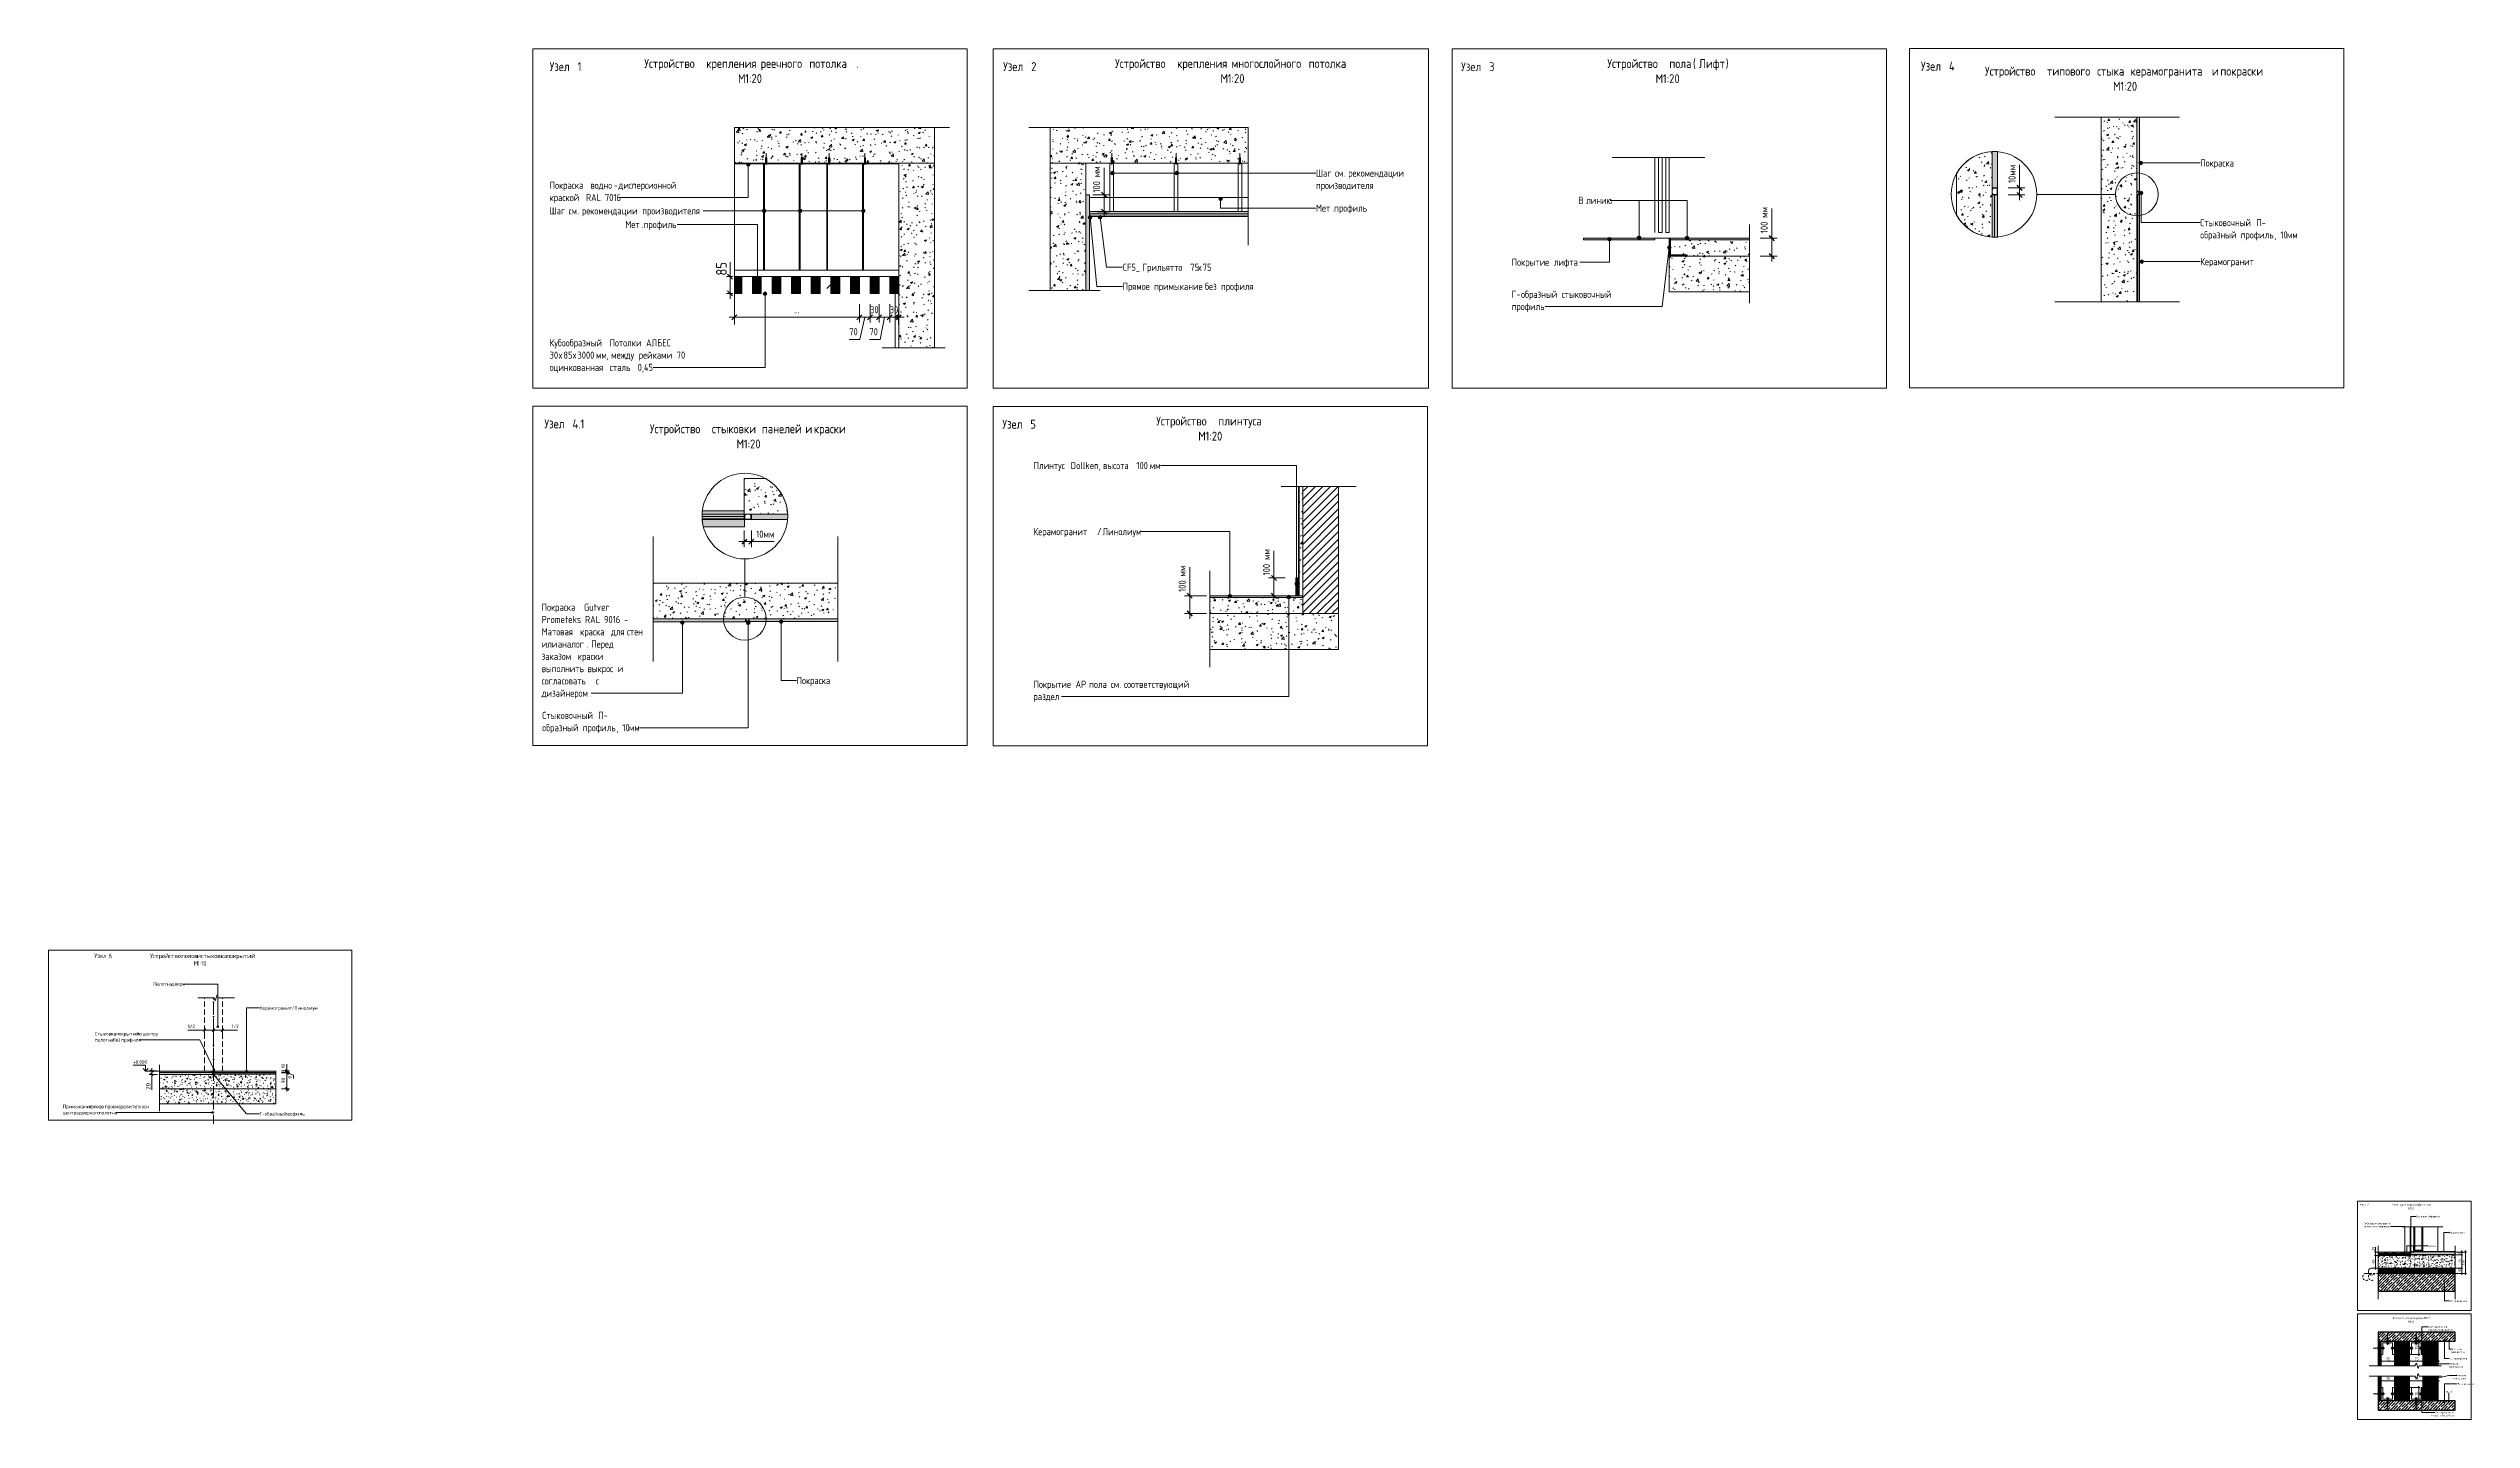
# Model space of a CAD drawing. Header units: millimetres. Extents: x 2518 to 53621, y 2061 to 18648.
# Drawn here: x 2518 to 16096, y 2393 to 10072 of the extents above; entities that cross this region are included whole.
import ezdxf

# ---------------------------------------------------------------- set-up
doc = ezdxf.new("R2010")
doc.units = ezdxf.units.MM
for name, pattern in [('ADSK_Штрих_ш3 п1_5', [45, 30, -15]), ('SX_Штрих_2_4 х 1_5 мм', [19.5, 12, -7.5]), ('Штрихпунктир 5 х 1_5 мм', [80, 50, -15, 0, -15])]:
    doc.linetypes.add(name, pattern=pattern)
for name, color, linetype, lineweight in [('A-ANNO-DIMS', 7, 'Continuous', 9), ('A-ANNO-DIMS-10', 7, 'Continuous', 9), ('A-ANNO-DIMS-20', 7, 'Continuous', 9), ('A-ANNO-DIMS-5', 7, 'Continuous', 9), ('A-ANNO-NOTE', 7, 'Continuous', 9), ('A-DETL', 7, 'Continuous', 9), ('A-DETL-1', 7, 'ADSK_Штрих_ш3 п1_5', 9), ('A-DETL-2', 7, 'Штрихпунктир 5 х 1_5 мм', 9), ('A-DETL-3', 7, 'Continuous', 30), ('A-DETL-4', 7, 'SX_Штрих_2_4 х 1_5 мм', 9), ('A-DETL-GENF', 7, 'Continuous', 9), ('G-ANNO-TEXT', 7, 'Continuous', 9)]:
    doc.layers.add(name, color=color, linetype=linetype, lineweight=lineweight)
for name, color, linetype, lineweight, true_color in [('A-DETL-GENF-1', 7, 'Continuous', 9, 0xd2d2d2), ('A-DETL-GENF-10', 7, 'Continuous', 9, 0xffffff), ('A-DETL-GENF-11', 7, 'Continuous', 9, 0xe6e6e6), ('A-DETL-GENF-2', 9, 'Continuous', 9, 0x808080), ('A-DETL-GENF-3', 7, 'Continuous', 9, 0xb0b0b0), ('A-DETL-GENF-4', 7, 'Continuous', 9, 0xeeebe6), ('A-DETL-GENF-5', 1, 'Continuous', 9, 0xff0000), ('A-DETL-GENF-6', 7, 'Continuous', 9, 0x3c3c3c), ('A-DETL-GENF-7', 7, 'Continuous', 9, 0xd6cbb6), ('A-DETL-GENF-8', 7, 'Continuous', 9, 0x3f3f3f), ('A-DETL-GENF-9', 7, 'Continuous', 9, 0x008040)]:
    doc.layers.add(name, color=color, linetype=linetype, lineweight=lineweight, true_color=true_color)
doc.styles.add('GOST Common', font='GOST_Common.ttf', dxfattribs={"width": 0.9, "height": 20})
doc.styles.add('GOST Common_1', font='GOST_Common.ttf', dxfattribs={"height": 25})
doc.styles.add('GOST Common_2', font='GOST_Common.ttf', dxfattribs={"width": 0.9, "height": 25})
doc.styles.add('GOST Common_3', font='GOST_Common.ttf', dxfattribs={"width": 0.9, "height": 50})
doc.styles.add('GOST Common_4', font='GOST_Common.ttf', dxfattribs={"width": 0.9, "height": 40})
doc.styles.add('GOST Common_5', font='GOST_Common.ttf', dxfattribs={"width": 0.9, "height": 60})
doc.styles.add('GOST Common_6', font='GOST_Common.ttf', dxfattribs={"width": 0.9, "height": 10})
doc.styles.add('GOST Common_7', font='GOST_Common.ttf', dxfattribs={"width": 0.9, "height": 12.5})
doc.styles.add('GOST Common_8', font='GOST_Common.ttf', dxfattribs={"width": 0.9, "height": 15})
doc.dimstyles.new('ADSK_Основной_2_0_равный', dxfattribs={"dimscale": 304.8, "dimtxt": 20.1143, "dimasz": 0.046391, "dimexe": 0.049213, "dimexo": 0.098425, "dimgap": 0.016404, "dimtad": 1, "dimdec": 0, "dimrnd": 10, "dimdsep": 46, "dimtxsty": 'GOST Common', "dimblk1": 'OBLIQUE', "dimblk2": 'OBLIQUE', "dimsah": 1, "dimcen": 0.09, "dimdle": 0.049213, "dimazin": 0, "dimtfac": 1, "dimtdec": 4, "dimtix": 1, "dimtmove": 1, "dimatfit": 3, "dimfxl": 1, "dimtvp": 1, "dimtolj": 1, "dimtzin": 0, "dimlwd": 9, "dimlwe": 9, "dimarcsym": 2})
doc.dimstyles.new('ADSK_Основной_2_0_равный_1', dxfattribs={"dimscale": 304.8, "dimtxt": 20.1143, "dimasz": 0.046391, "dimexe": 0.049213, "dimexo": 0.098425, "dimgap": 0.016404, "dimtad": 1, "dimdec": 0, "dimrnd": 10, "dimdsep": 46, "dimtxsty": 'GOST Common', "dimblk1": 'OBLIQUE', "dimblk2": 'OBLIQUE', "dimsah": 1, "dimcen": 0.09, "dimdle": 0.049213, "dimazin": 0, "dimtfac": 1, "dimtdec": 4, "dimtix": 1, "dimtmove": 0, "dimatfit": 3, "dimfxl": 1, "dimtvp": 1, "dimtolj": 1, "dimtzin": 0, "dimlwd": 9, "dimlwe": 9, "dimarcsym": 2})
doc.dimstyles.new('ADSK_Основной_2_0_равный_2', dxfattribs={"dimscale": 304.8, "dimtxt": 40.2286, "dimasz": 0.092782, "dimexe": 0.098425, "dimexo": 0.19685, "dimgap": 0.032808, "dimtad": 1, "dimdec": 0, "dimrnd": 10, "dimdsep": 46, "dimtxsty": 'GOST Common_4', "dimblk1": 'OBLIQUE', "dimblk2": 'OBLIQUE', "dimsah": 1, "dimcen": 0.09, "dimdle": 0.098425, "dimazin": 0, "dimtfac": 1, "dimtdec": 4, "dimtix": 1, "dimtmove": 1, "dimatfit": 3, "dimfxl": 1, "dimtvp": 1, "dimtolj": 1, "dimtzin": 0, "dimlwd": 9, "dimlwe": 9, "dimarcsym": 2})
doc.dimstyles.new('ADSK_Основной_2_0_равный_3', dxfattribs={"dimscale": 304.8, "dimtxt": 40.2286, "dimasz": 0.092782, "dimexe": 0.098425, "dimexo": 0.19685, "dimgap": 0.032808, "dimtad": 1, "dimdec": 0, "dimrnd": 10, "dimdsep": 46, "dimtxsty": 'GOST Common_4', "dimblk1": 'OBLIQUE', "dimblk2": 'OBLIQUE', "dimsah": 1, "dimcen": 0.09, "dimdle": 0.098425, "dimazin": 0, "dimtfac": 1, "dimtdec": 4, "dimtix": 1, "dimtmove": 0, "dimatfit": 3, "dimfxl": 1, "dimtvp": 1, "dimtolj": 1, "dimtzin": 0, "dimlwd": 9, "dimlwe": 9, "dimarcsym": 2})
doc.dimstyles.new('Balcon_Основной_3_0_мм__Точность_5мм_', dxfattribs={"dimscale": 304.8, "dimtxt": 60.3429, "dimasz": 0.092782, "dimexe": 0.065617, "dimexo": 0.032808, "dimgap": 0, "dimtad": 1, "dimdec": 0, "dimrnd": 5, "dimdsep": 46, "dimtxsty": 'GOST Common_5', "dimblk1": 'OBLIQUE', "dimblk2": 'OBLIQUE', "dimsah": 1, "dimcen": 0.09, "dimdle": 0.098425, "dimazin": 0, "dimtfac": 1, "dimtdec": 4, "dimtix": 1, "dimtmove": 1, "dimatfit": 3, "dimfxl": 1, "dimtvp": 1, "dimtolj": 1, "dimtzin": 0, "dimarcsym": 2})
doc.dimstyles.new('Balcon_Основной_3_0_мм__Точность_5мм__1', dxfattribs={"dimscale": 304.8, "dimtxt": 15.085725, "dimasz": 0.023196, "dimexe": 0.016404, "dimexo": 0.008202, "dimgap": 0, "dimtad": 1, "dimdec": 0, "dimrnd": 5, "dimdsep": 46, "dimtxsty": 'GOST Common_8', "dimblk1": 'OBLIQUE', "dimblk2": 'OBLIQUE', "dimsah": 1, "dimcen": 0.09, "dimdle": 0.024606, "dimazin": 0, "dimtfac": 1, "dimtdec": 4, "dimtix": 1, "dimtmove": 0, "dimatfit": 3, "dimfxl": 1, "dimtvp": 1, "dimtolj": 1, "dimtzin": 0, "dimarcsym": 2})
doc.dimstyles.new('Balcon_Основной_3_0_мм__Точность_5мм__2', dxfattribs={"dimscale": 304.8, "dimtxt": 15.085725, "dimasz": 0.023196, "dimexe": 0.016404, "dimexo": 0.008202, "dimgap": 0, "dimtad": 1, "dimdec": 0, "dimrnd": 5, "dimdsep": 46, "dimtxsty": 'GOST Common_8', "dimblk1": 'OBLIQUE', "dimblk2": 'OBLIQUE', "dimsah": 1, "dimcen": 0.09, "dimdle": 0.024606, "dimazin": 0, "dimtfac": 1, "dimtdec": 4, "dimtix": 1, "dimtmove": 1, "dimatfit": 3, "dimfxl": 1, "dimtvp": 1, "dimtolj": 1, "dimtzin": 0, "dimarcsym": 2})
doc.dimstyles.new('KDS_2_5', dxfattribs={"dimscale": 304.8, "dimtxt": 25.142875, "dimasz": 0.046391, "dimexe": 0.049213, "dimexo": 0.098425, "dimgap": 3.28084e-06, "dimtad": 1, "dimdec": 0, "dimrnd": 10, "dimdsep": 46, "dimtxsty": 'GOST Common_1', "dimblk1": 'OBLIQUE', "dimblk2": 'OBLIQUE', "dimsah": 1, "dimcen": 0.09, "dimdle": 0.049213, "dimazin": 0, "dimtfac": 1, "dimtdec": 4, "dimtix": 1, "dimtmove": 1, "dimatfit": 3, "dimfxl": 1, "dimtvp": 1, "dimtolj": 1, "dimtzin": 0, "dimarcsym": 2})
pattern_1 = [(50, (0, 0), (58.2991, -5.10014), [6.096, -67.056]), (355, (0, 0), (-11.27734, 61.13854), [4.877, -53.645]), (100.451, (4.86, -0.425), (47.02125, 56.03703), [5.181, -56.989]), (46.184, (0, 16.256), (86.7453, -13.4535), [9.144, -100.584]), (96.636, (7.23, 15.135), (75.9692, 79.1766), [7.771, -85.483]), (351.184, (0, 16.26), (75.9692, 79.1762), [7.315, -80.467]), (21, (8.13, 12.19), (48.51694, -32.72464), [6.096, -67.056]), (326, (8.13, 12.19), (19.77717, 58.9403), [4.877, -53.645]), (71.451, (12.17, 9.465), (68.293, 26.21474), [5.181, -56.989]), (37.5, (0, 0), (0.9883, 27.058105), [2.682, -50.312, 2.682, -51.775, -53.848]), (37.5, (0, 0), (0.9883, 27.058105), [-107.452, 2.682, -51.166]), (7.5, (0, 0), (21.38249, 32.05824), [2.682, -28.367, 2.682, -49.093, -20.523]), (7.5, (0, 0), (21.38249, 32.05824), [-82.824, 2.682, -17.841]), (327.5, (-18.125, 0), (43.38921, -1.83308), [2.682, -17.638, 2.682, -60.716, -84.125]), (327.5, (-18.125, 0), (43.38921, -1.83308), [-83.718, 2.682, -81.443]), (317.5, (-26.253, 0), (47.40152, 8.1367), [2.682, -23.734, 2.682, -39.421, -59.741]), (317.5, (-26.253, 0), (47.40152, 8.1367), [-68.519, 2.682, -57.059])]
pattern_2 = [(50, (3567.03, 0), (116.59754, -10.20104), [12.192, -134.112]), (355, (3567.03, 0), (-22.5558, 122.2762), [9.754, -107.29]), (100.451, (3576.75, -0.85), (94.0435, 112.07424), [10.362, -113.978]), (46.184, (3567.03, 32.51), (173.4905, -26.9071), [18.288, -201.168]), (96.636, (3581.49, 30.27), (151.9373, 158.354), [15.542, -170.966]), (351.184, (3567.03, 32.51), (151.9394, 158.3523), [14.63, -160.934]), (21, (3583.29, 24.38), (97.03294, -65.44964), [12.192, -134.112]), (326, (3583.29, 24.38), (39.5529, 117.8804), [9.754, -107.29]), (71.451, (3591.37, 18.93), (136.587, 52.4292), [10.362, -113.978]), (37.5, (3567.032, 0), (1.97641, 54.11481), [5.364, -100.625, 5.364, -103.551, -107.696]), (37.5, (3567.032, 0), (1.97641, 54.11481), [-214.904, 5.364, -102.332]), (7.5, (3567.03, 0), (42.76412, 64.11535), [5.364, -56.733, 5.364, -98.186, -41.046]), (7.5, (3567.03, 0), (42.76412, 64.11535), [-165.649, 5.364, -35.682]), (327.5, (3530.78, 0), (86.77842, -3.66616), [5.364, -35.276, 5.364, -121.432, -168.25]), (327.5, (3530.78, 0), (86.77842, -3.66616), [-167.437, 5.364, -162.885]), (317.5, (3514.525, 0), (94.80304, 16.27338), [5.364, -47.468, 5.364, -78.842, -119.482]), (317.5, (3514.525, 0), (94.80304, 16.27338), [-137.038, 5.364, -114.117])]
pattern_3 = [(50, (3567.03, 0), (145.7474, -12.7507), [15.24, -167.64]), (355, (3567.03, 0), (-28.1939, 152.8459), [12.192, -134.112]), (100.451, (3579.18, -1.06), (117.554, 140.0937), [12.952, -142.472]), (46.184, (3567.03, 40.64), (216.8635, -33.6342), [22.86, -251.46]), (96.636, (3585.1, 37.84), (189.922, 197.9418), [19.428, -213.708]), (351.184, (3567.03, 40.64), (189.9245, 197.9404), [18.288, -201.168]), (21, (3587.35, 30.48), (121.2919, -81.8118), [15.24, -167.64]), (326, (3587.35, 30.48), (49.4422, 147.3507), [12.192, -134.112]), (71.451, (3597.46, 23.66), (170.7338, 65.5375), [12.952, -142.472]), (37.5, (3567.03, 0), (2.47086, 67.64346), [6.706, -125.781, 6.706, -129.438, -134.62]), (37.5, (3567.03, 0), (2.47086, 67.64346), [-268.63, 6.706, -127.914]), (7.5, (3567.03, 0), (53.45543, 80.144), [6.706, -70.917, 6.706, -122.733, -51.308]), (7.5, (3567.03, 0), (53.45543, 80.144), [-207.061, 6.706, -44.602]), (327.5, (3521.72, 0), (108.47233, -4.58285), [6.706, -44.094, 6.706, -151.79, -210.312]), (327.5, (3521.72, 0), (108.47233, -4.58285), [-209.296, 6.706, -203.606]), (317.5, (3501.4, 0), (118.5031, 20.3417), [6.706, -59.334, 6.706, -98.552, -149.352]), (317.5, (3501.4, 0), (118.5031, 20.3417), [-171.298, 6.706, -142.646])]
pattern_4 = [(45, (12158.222, 0), (-15.71545, 15.71545), []), (45, (12173.937, 0), (-15.71545, 15.71545), [27.781, -5.556, 0.16764, -5.389])]

msp = doc.modelspace()

# ---------------------------------------------------------------- texts
at = {"layer": 'G-ANNO-TEXT', "attachment_point": 1}
for s, insert, char_height, width, style in [('Узел', (5326.1374, 9996.0298), 50, 157.291088, 'GOST Common_3'), (' 1', (5455.9155, 9996.0298), 50, 46.1772, 'GOST Common_3'), ('Устройство', (5856.5809, 10013.4951), 50, 402.607463, 'GOST Common_3'), ('\\fGOST Common|b0|i0|c204|p34|;\\W.9; ', (6188.7653, 10013.4951), 50, 18.759488, 'GOST Common_3'), ('крепления', (6204.2434, 10013.4951), 50, 350.658112, 'GOST Common_3'), ('\\fGOST Common|b0|i0|c204|p34|;\\W.9;М', (6381.6465, 9928.8284), 50, 49.063275, 'GOST Common_3'), ('1:20', (6422.1278, 9928.8284), 50, 121.21515, 'GOST Common_3'), ('\\fGOST Common|b0|i0|c204|p34|;\\W.9; ', (6493.5653, 10013.4951), 50, 18.759488, 'GOST Common_3'), ('реечного', (6509.0434, 10013.4951), 50, 311.6961, 'GOST Common_3'), ('\\fGOST Common|b0|i0|c204|p34|;\\W.9; ', (6766.2184, 10013.4951), 50, 18.759487, 'GOST Common_3'), ('потолка', (6781.6965, 10013.4951), 50, 287.164462, 'GOST Common_3'), (' . ', (7018.6309, 10013.4951), 50, 44.734163, 'GOST Common_3'), ('Узел', (7867.6034, 9996.0298), 50, 157.291088, 'GOST Common_3'), (' 2', (7997.3815, 9996.0298), 50, 57.7215, 'GOST Common_3'), ('Устройство', (8494.8983, 10013.4951), 50, 402.607463, 'GOST Common_3'), ('\\fGOST Common|b0|i0|c204|p34|;\\W.9; ', (8827.0827, 10013.4951), 50, 18.759488, 'GOST Common_3'), ('крепления', (8842.5608, 10013.4951), 50, 350.658112, 'GOST Common_3'), ('\\fGOST Common|b0|i0|c204|p34|;\\W.9;М', (9085.4483, 9928.8284), 50, 49.063275, 'GOST Common_3'), ('1:20', (9125.9296, 9928.8284), 50, 121.21515, 'GOST Common_3'), ('\\fGOST Common|b0|i0|c204|p34|;\\W.9; ', (9131.8827, 10013.4951), 50, 18.759488, 'GOST Common_3'), ('многослойного', (9147.3608, 10013.4951), 50, 505.063125, 'GOST Common_3'), ('\\fGOST Common|b0|i0|c204|p34|;\\W.9; ', (9564.0796, 10013.4951), 50, 18.759487, 'GOST Common_3'), ('потолка', (9579.5577, 10013.4951), 50, 287.164463, 'GOST Common_3'), ('\\fGOST Common|b0|i0|c204|p34|;\\W.9; ', (9816.4921, 10013.4951), 50, 10.101262, 'GOST Common_3'), ('Узел', (10433.8296, 9995.2936), 50, 157.291088, 'GOST Common_3'), (' 3', (10563.6077, 9995.2936), 50, 57.7215, 'GOST Common_3'), ('Устройство', (11253.3611, 10012.8589), 50, 402.607463, 'GOST Common_3'), ('\\fGOST Common|b0|i0|c204|p34|;\\W.9;М', (11523.633, 9928.1922), 50, 49.063275, 'GOST Common_3'), ('1:20', (11564.1143, 9928.1922), 50, 121.21515, 'GOST Common_3'), ('\\fGOST Common|b0|i0|c204|p34|;\\W.9; ', (11585.5455, 10012.8589), 50, 18.759488, 'GOST Common_3'), ('пола', (11601.0236, 10012.8589), 50, 160.177163, 'GOST Common_3'), (' (', (11733.183, 10012.8589), 50, 40.40505, 'GOST Common_3'), ('Лифт', (11766.5205, 10012.8589), 50, 181.822725, 'GOST Common_3'), ('\\fGOST Common|b0|i0|c204|p34|;\\W.9;)', (11916.5393, 10012.8589), 50, 21.645563, 'GOST Common_3'), ('Узел', (13010.7159, 9998.1906), 50, 157.291088, 'GOST Common_3'), (' 4', (13140.494, 9998.1906), 50, 62.050612, 'GOST Common_3'), ('Устройство', (13369.3308, 9970.5013), 50, 402.607463, 'GOST Common_3'), ('\\fGOST Common|b0|i0|c204|p34|;\\W.9; ', (13701.5152, 9970.5013), 50, 18.759487, 'GOST Common_3'), ('типового', (13716.9933, 9970.5013), 50, 321.797363, 'GOST Common_3'), ('\\fGOST Common|b0|i0|c204|p34|;\\W.9; ', (13982.5027, 9970.5013), 50, 18.759487, 'GOST Common_3'), ('стыка', (13997.9808, 9970.5013), 50, 207.7974, 'GOST Common_3'), ('\\fGOST Common|b0|i0|c204|p34|;\\W.9; ', (14169.4308, 9970.5013), 50, 18.759487, 'GOST Common_3'), ('керамогранита', (14184.909, 9970.5013), 50, 533.923875, 'GOST Common_3'), ('\\fGOST Common|b0|i0|c204|p34|;\\W.9; ', (14625.4402, 9970.5013), 50, 18.759487, 'GOST Common_3'), ('\\fGOST Common|b0|i0|c204|p34|;\\W.9;и', (14640.9183, 9970.5013), 50, 38.962013, 'GOST Common_3'), ('\\fGOST Common|b0|i0|c204|p34|;\\W.9; ', (14673.0652, 9970.5013), 50, 18.759487, 'GOST Common_3'), ('покраски', (14688.5433, 9970.5013), 50, 310.253063, 'GOST Common_3'), ('\\fGOST Common|b0|i0|c204|p34|;\\W.9;М', (14087.2777, 9885.8346), 50, 49.063275, 'GOST Common_3'), ('1:20', (14127.759, 9885.8346), 50, 121.21515, 'GOST Common_3'), ('Шаг', (9620.3261, 9394.3518), 40, 112.556925, 'GOST Common_4'), ('\\fGOST Common|b0|i0|c204|p34|;\\W.9; ', (9713.1948, 9394.3518), 40, 15.873412, 'GOST Common_4'), ('см', (9726.2917, 9394.3518), 40, 62.050613, 'GOST Common_4'), ('рекомендации', (9801.3011, 9394.3518), 40, 393.949237, 'GOST Common_4'), ('\\fGOST Common|b0|i0|c204|p34|;\\W.9; ', (10126.3417, 9394.3518), 40, 15.873413, 'GOST Common_4'), ('Покраска', (14575.5519, 9450.9687), 40, 261.189788, 'GOST Common_4'), ('краской', (5326.1374, 9257.4562), 40, 220.784738, 'GOST Common_4'), ('Покраска', (5326.1374, 9326.2479), 40, 261.189788, 'GOST Common_4'), (' RAL 7016', (5508.303, 9257.4562), 40, 256.860675, 'GOST Common_4'), ('\\fGOST Common|b0|i0|c204|p34|;\\W.9; ', (5541.6405, 9326.2479), 40, 15.873412, 'GOST Common_4'), ('водно', (5554.7374, 9326.2479), 40, 158.734125, 'GOST Common_4'), ('\\fGOST Common|b0|i0|c204|p34|;\\W.9;-', (5685.7061, 9326.2479), 40, 31.746825, 'GOST Common_4'), ('дисперсионной', (5711.8999, 9326.2479), 40, 401.164425, 'GOST Common_4'), ('\\fGOST Common|b0|i0|c204|p34|;\\W.9; ', (6042.8936, 9326.2479), 40, 15.873412, 'GOST Common_4'), ('производителя', (9620.3261, 9325.5601), 40, 414.151763, 'GOST Common_4'), ('. ', (9777.4886, 9394.3518), 40, 28.86075, 'GOST Common_4'), ('\\fGOST Common|b0|i0|c204|p34|;\\W.9;В', (11091.5865, 9241.6293), 40, 36.075937, 'GOST Common_4'), ('\\fGOST Common|b0|i0|c204|p34|;\\W.9; ', (11121.3522, 9241.6293), 40, 15.873413, 'GOST Common_4'), ('Шаг', (5326.1374, 9182.8281), 40, 112.556925, 'GOST Common_4'), ('\\fGOST Common|b0|i0|c204|p34|;\\W.9; ', (5419.0061, 9182.8281), 40, 15.873412, 'GOST Common_4'), ('см', (5432.103, 9182.8281), 40, 62.050613, 'GOST Common_4'), ('. ', (5483.2999, 9182.8281), 40, 28.86075, 'GOST Common_4'), ('рекомендации', (5507.1124, 9182.8281), 40, 393.949237, 'GOST Common_4'), ('Мет', (5750.5721, 9106.2517), 40, 111.113888, 'GOST Common_4'), ('\\fGOST Common|b0|i0|c204|p34|;\\W.9; ', (5832.153, 9182.8281), 40, 15.873413, 'GOST Common_4'), ('производителя', (5845.2499, 9182.8281), 40, 414.151763, 'GOST Common_4'), ('профиль', (5852.9659, 9106.2517), 40, 227.999925, 'GOST Common_4'), ('Мет', (9620.3261, 9198.4651), 40, 111.113888, 'GOST Common_4'), ('\\fGOST Common|b0|i0|c204|p34|;\\W.9;.', (9712.0042, 9198.4651), 40, 12.987338, 'GOST Common_4'), ('профиль', (9722.7198, 9198.4651), 40, 227.999925, 'GOST Common_4'), ('линию', (11134.449, 9241.6293), 40, 163.063238, 'GOST Common_4'), ('Стыковочный', (14575.5519, 9116.9294), 40, 365.088487, 'GOST Common_4'), ('\\fGOST Common|b0|i0|c204|p34|;\\W.9; ', (14876.7801, 9116.9294), 40, 15.873413, 'GOST Common_4'), ('\\fGOST Common|b0|i0|c204|p34|;\\W.9;П', (14889.8769, 9116.9294), 40, 36.075938, 'GOST Common_4'), ('\\fGOST Common|b0|i0|c204|p34|;\\W.9;.', (5842.2502, 9106.2517), 40, 12.987338, 'GOST Common_4'), ('образный', (14575.5519, 9048.1377), 40, 259.74675, 'GOST Common_4'), ('\\fGOST Common|b0|i0|c204|p34|;\\W.9; ', (14789.8644, 9048.1377), 40, 15.873412, 'GOST Common_4'), ('профиль', (14802.9613, 9048.1377), 40, 227.999925, 'GOST Common_4'), ('\\fGOST Common|b0|i0|c204|p34|;\\W.9;-', (14919.6426, 9116.9294), 40, 31.746825, 'GOST Common_4'), (', 10', (14991.0801, 9048.1377), 40, 85.139213, 'GOST Common_4'), ('мм', (15061.3269, 9048.1377), 40, 72.151875, 'GOST Common_4'), ('CF5_', (8536.771, 8866.5456), 40, 135.645525, 'GOST Common_4'), ('Грильятто', (8648.6897, 8866.5456), 40, 297.265725, 'GOST Common_4'), (' 75', (8893.9585, 8866.5456), 40, 79.367063, 'GOST Common_4'), ('\\fGOST Common|b0|i0|c204|p34|;\\W.9;х', (8959.4429, 8866.5456), 40, 31.746825, 'GOST Common_4'), ('75', (8985.6366, 8866.5456), 40, 63.49365, 'GOST Common_4'), ('Покрытие', (10717.2959, 8895.5146), 40, 269.848012, 'GOST Common_4'), ('\\fGOST Common|b0|i0|c204|p34|;\\W.9; ', (10939.9428, 8895.5146), 40, 15.873412, 'GOST Common_4'), ('лифта', (10953.0396, 8895.5146), 40, 176.050575, 'GOST Common_4'), ('Керамогранит', (14575.5519, 8898.4116), 40, 405.493537, 'GOST Common_4'), ('Прямое', (8536.771, 8759.9213), 40, 197.696137, 'GOST Common_4'), ('\\fGOST Common|b0|i0|c204|p34|;\\W.9; ', (8699.8866, 8759.9213), 40, 15.873413, 'GOST Common_4'), ('примыкание', (8712.9835, 8759.9213), 40, 330.455587, 'GOST Common_4'), ('\\fGOST Common|b0|i0|c204|p34|;\\W.9; ', (8985.6366, 8759.9213), 40, 15.873412, 'GOST Common_4'), ('без', (8998.7335, 8759.9213), 40, 92.3544, 'GOST Common_4'), ('\\fGOST Common|b0|i0|c204|p34|;\\W.9; ', (9074.9335, 8759.9213), 40, 15.873413, 'GOST Common_4'), ('профиля', (9088.0304, 8759.9213), 40, 226.556887, 'GOST Common_4'), ('\\fGOST Common|b0|i0|c204|p34|;\\W.9;Г', (10717.2959, 8715.5146), 40, 31.746825, 'GOST Common_4'), ('\\fGOST Common|b0|i0|c204|p34|;\\W.9;-', (10743.4896, 8715.5146), 40, 31.746825, 'GOST Common_4'), ('образный', (10769.6834, 8715.5146), 40, 259.74675, 'GOST Common_4'), ('\\fGOST Common|b0|i0|c204|p34|;\\W.9; ', (10983.9959, 8715.5146), 40, 15.873413, 'GOST Common_4'), ('стыковочный', (10997.0928, 8715.5146), 40, 359.316337, 'GOST Common_4'), ('\\fGOST Common|b0|i0|c204|p34|;\\W.9; ', (11293.5584, 8715.5146), 40, 15.873412, 'GOST Common_4'), ('профиль', (10717.2959, 8646.7229), 40, 227.999925, 'GOST Common_4'), ('Кубообразный', (5326.1374, 8443.6472), 40, 391.063162, 'GOST Common_4'), ('\\fGOST Common|b0|i0|c204|p34|;\\W.9; ', (5648.7968, 8443.6472), 40, 15.873413, 'GOST Common_4'), ('Потолки', (5661.8936, 8443.6472), 40, 232.329038, 'GOST Common_4'), ('\\fGOST Common|b0|i0|c204|p34|;\\W.9; ', (5853.5843, 8443.6472), 40, 15.873412, 'GOST Common_4'), ('АЛБЕС', (5866.6811, 8443.6472), 40, 174.607538, 'GOST Common_4'), ('\\fGOST Common|b0|i0|c204|p34|;\\W.9; ', (6010.7468, 8443.6472), 40, 15.873412, 'GOST Common_4'), ('оцинкованная', (5326.1374, 8306.0639), 40, 392.5062, 'GOST Common_4'), ('30', (5326.1374, 8374.8556), 40, 62.050612, 'GOST Common_4'), ('\\fGOST Common|b0|i0|c204|p34|;\\W.9;х', (5377.3343, 8374.8556), 40, 31.746825, 'GOST Common_4'), ('85', (5403.528, 8374.8556), 40, 63.49365, 'GOST Common_4'), ('\\fGOST Common|b0|i0|c204|p34|;\\W.9;х', (5455.9155, 8374.8556), 40, 31.746825, 'GOST Common_4'), ('3000', (5482.1093, 8374.8556), 40, 125.544263, 'GOST Common_4'), ('мм', (5585.6936, 8374.8556), 40, 72.151875, 'GOST Common_4'), (', ', (5645.2249, 8374.8556), 40, 31.746825, 'GOST Common_4'), ('\\fGOST Common|b0|i0|c204|p34|;\\W.9; ', (5649.9874, 8306.0639), 40, 15.873412, 'GOST Common_4'), ('сталь', (5663.0843, 8306.0639), 40, 163.063238, 'GOST Common_4'), ('между', (5671.4186, 8374.8556), 40, 171.721463, 'GOST Common_4'), ('\\fGOST Common|b0|i0|c204|p34|;\\W.9; ', (5813.103, 8374.8556), 40, 15.873412, 'GOST Common_4'), (' 0,45', (5797.6249, 8306.0639), 40, 131.316413, 'GOST Common_4'), ('рейками', (5826.1999, 8374.8556), 40, 230.886, 'GOST Common_4'), (' 70 ', (6016.6999, 8374.8556), 40, 95.240475, 'GOST Common_4'), ('Узел', (5297.0741, 7994.6154), 50, 157.291088, 'GOST Common_3'), (' 4.1', (5426.8522, 7994.6154), 50, 105.341737, 'GOST Common_3'), ('Устройство', (5887.8609, 7966.9261), 50, 402.607463, 'GOST Common_3'), ('\\fGOST Common|b0|i0|c204|p34|;\\W.9; ', (6220.0453, 7966.9261), 50, 18.759487, 'GOST Common_3'), ('стыковки', (6235.5234, 7966.9261), 50, 320.354325, 'GOST Common_3'), ('\\fGOST Common|b0|i0|c204|p34|;\\W.9;М', (6373.6359, 7882.2594), 50, 49.063275, 'GOST Common_3'), ('1:20', (6414.1172, 7882.2594), 50, 121.21515, 'GOST Common_3'), ('\\fGOST Common|b0|i0|c204|p34|;\\W.9; ', (6499.8422, 7966.9261), 50, 18.759487, 'GOST Common_3'), ('панелей', (6515.3203, 7966.9261), 50, 277.0632, 'GOST Common_3'), ('\\fGOST Common|b0|i0|c204|p34|;\\W.9; ', (6743.9203, 7966.9261), 50, 18.759487, 'GOST Common_3'), ('\\fGOST Common|b0|i0|c204|p34|;\\W.9;и', (6759.3984, 7966.9261), 50, 38.962013, 'GOST Common_3'), ('\\fGOST Common|b0|i0|c204|p34|;\\W.9; ', (6791.5453, 7966.9261), 50, 18.759487, 'GOST Common_3'), ('краски', (6807.0234, 7966.9261), 50, 232.329037, 'GOST Common_3'), ('Узел', (7863.0586, 7993.0375), 50, 157.291088, 'GOST Common_3'), (' 5', (7992.8368, 7993.0375), 50, 57.7215, 'GOST Common_3'), ('Устройство', (8725.2465, 8010.6027), 50, 402.607463, 'GOST Common_3'), ('\\fGOST Common|b0|i0|c204|p34|;\\W.9;М', (8960.9903, 7925.9361), 50, 49.063275, 'GOST Common_3'), ('1:20', (9001.4715, 7925.9361), 50, 121.21515, 'GOST Common_3'), ('\\fGOST Common|b0|i0|c204|p34|;\\W.9; ', (9057.4309, 8010.6027), 50, 18.759488, 'GOST Common_3'), ('плинтуса', (9072.909, 8010.6027), 50, 320.354325, 'GOST Common_3'), ('Плинтус', (8037.7686, 7756.0379), 40, 226.556887, 'GOST Common_4'), (' Dollken, ', (8224.6967, 7756.0379), 40, 245.316375, 'GOST Common_4'), ('высота', (8427.1029, 7756.0379), 40, 200.582212, 'GOST Common_4'), (' 100 ', (8592.5998, 7756.0379), 40, 116.886038, 'GOST Common_4'), ('мм', (8689.0404, 7756.0379), 40, 72.151875, 'GOST Common_4'), ('Керамогранит', (8037.7686, 7386.0463), 40, 405.493537, 'GOST Common_4'), (' / ', (8372.3342, 7386.0463), 40, 63.49365, 'GOST Common_4'), ('Линолиум', (8424.7217, 7386.0463), 40, 259.74675, 'GOST Common_4'), ('Покраска', (5281.5466, 6962.7358), 40, 261.189788, 'GOST Common_4'), (' Gutver ', (5497.0497, 6962.7358), 40, 215.012587, 'GOST Common_4'), ('Prometeks RAL 9016 - ', (5281.5466, 6893.9442), 40, 606.07575, 'GOST Common_4'), ('Матовая', (5281.5466, 6825.1525), 40, 245.316375, 'GOST Common_4'), ('\\fGOST Common|b0|i0|c204|p34|;\\W.9; ', (5483.9529, 6825.1525), 40, 15.873412, 'GOST Common_4'), ('краска', (5497.0497, 6825.1525), 40, 193.367025, 'GOST Common_4'), ('\\fGOST Common|b0|i0|c204|p34|;\\W.9; ', (5656.5935, 6825.1525), 40, 15.873413, 'GOST Common_4'), ('для', (5669.6904, 6825.1525), 40, 92.3544, 'GOST Common_4'), ('\\fGOST Common|b0|i0|c204|p34|;\\W.9; ', (5745.8904, 6825.1525), 40, 15.873412, 'GOST Common_4'), ('стен', (5758.9872, 6825.1525), 40, 128.430338, 'GOST Common_4'), ('\\fGOST Common|b0|i0|c204|p34|;\\W.9; ', (5864.9529, 6825.1525), 40, 7.215187, 'GOST Common_4'), ('заказом', (5281.5466, 6687.5692), 40, 229.442962, 'GOST Common_4'), ('или', (5281.5466, 6756.3608), 40, 93.797438, 'GOST Common_4'), ('\\fGOST Common|b0|i0|c204|p34|;\\W.9; ', (5358.9372, 6756.3608), 40, 15.873413, 'GOST Common_4'), ('аналог', (5372.0341, 6756.3608), 40, 197.696137, 'GOST Common_4'), ('\\fGOST Common|b0|i0|c204|p34|;\\W.9; ', (5470.856, 6687.5692), 40, 15.873413, 'GOST Common_4'), ('краски', (5483.9529, 6687.5692), 40, 189.037913, 'GOST Common_4'), ('. ', (5535.1497, 6756.3608), 40, 28.86075, 'GOST Common_4'), ('Перед', (5558.9622, 6756.3608), 40, 163.063238, 'GOST Common_4'), ('\\fGOST Common|b0|i0|c204|p34|;\\W.9; ', (5639.9247, 6687.5692), 40, 15.873412, 'GOST Common_4'), ('\\fGOST Common|b0|i0|c204|p34|;\\W.9; ', (5693.5029, 6756.3608), 40, 15.873412, 'GOST Common_4'), ('согласовать', (5281.5466, 6549.9858), 40, 352.10115, 'GOST Common_4'), ('выполнить', (5281.5466, 6618.7775), 40, 295.822687, 'GOST Common_4'), ('\\fGOST Common|b0|i0|c204|p34|;\\W.9; ', (5525.6247, 6618.7775), 40, 15.873412, 'GOST Common_4'), ('выкрос', (5538.7216, 6618.7775), 40, 189.037913, 'GOST Common_4'), ('\\fGOST Common|b0|i0|c204|p34|;\\W.9; ', (5572.0591, 6549.9858), 40, 15.873413, 'GOST Common_4'), ('\\fGOST Common|b0|i0|c204|p34|;\\W.9;с', (5585.156, 6549.9858), 40, 25.974675, 'GOST Common_4'), ('\\fGOST Common|b0|i0|c204|p34|;\\W.9; ', (5606.5872, 6549.9858), 40, 15.873413, 'GOST Common_4'), ('\\fGOST Common|b0|i0|c204|p34|;\\W.9; ', (5694.6935, 6618.7775), 40, 15.873412, 'GOST Common_4'), ('\\fGOST Common|b0|i0|c204|p34|;\\W.9;и', (5707.7904, 6618.7775), 40, 31.746825, 'GOST Common_4'), ('\\fGOST Common|b0|i0|c204|p34|;\\W.9; ', (5733.9841, 6618.7775), 40, 15.873412, 'GOST Common_4'), ('Покраска', (6710.0427, 6552.068), 40, 261.189788, 'GOST Common_4'), ('Покрытие', (8037.7686, 6530.9254), 40, 269.848012, 'GOST Common_4'), ('\\fGOST Common|b0|i0|c204|p34|;\\W.9; ', (8260.4154, 6530.9254), 40, 15.873412, 'GOST Common_4'), ('АР', (8273.5123, 6530.9254), 40, 76.480988, 'GOST Common_4'), ('\\fGOST Common|b0|i0|c204|p34|;\\W.9; ', (8336.6154, 6530.9254), 40, 15.873413, 'GOST Common_4'), ('пола', (8349.7123, 6530.9254), 40, 129.873375, 'GOST Common_4'), ('\\fGOST Common|b0|i0|c204|p34|;\\W.9; ', (8456.8686, 6530.9254), 40, 15.873412, 'GOST Common_4'), ('см', (8469.9654, 6530.9254), 40, 62.050613, 'GOST Common_4'), ('соответствующий', (8544.9748, 6530.9254), 40, 505.063125, 'GOST Common_4'), ('\\fGOST Common|b0|i0|c204|p34|;\\W.9; ', (8961.6936, 6530.9254), 40, 15.873413, 'GOST Common_4'), ('дизайнером', (5281.5466, 6481.1942), 40, 323.2404, 'GOST Common_4'), ('\\fGOST Common|b0|i0|c204|p34|;\\W.9;.', (5548.2466, 6481.1942), 40, 12.987338, 'GOST Common_4'), ('раздел', (8037.7686, 6462.1337), 40, 190.48095, 'GOST Common_4'), ('. ', (8521.1623, 6530.9254), 40, 28.86075, 'GOST Common_4'), ('образный', (5284.7073, 6288.0027), 40, 259.74675, 'GOST Common_4'), ('Стыковочный', (5284.7073, 6356.7943), 40, 365.088487, 'GOST Common_4'), ('\\fGOST Common|b0|i0|c204|p34|;\\W.9; ', (5499.0198, 6288.0027), 40, 15.873412, 'GOST Common_4'), ('профиль', (5512.1167, 6288.0027), 40, 227.999925, 'GOST Common_4'), ('\\fGOST Common|b0|i0|c204|p34|;\\W.9; ', (5585.9355, 6356.7943), 40, 15.873413, 'GOST Common_4'), ('\\fGOST Common|b0|i0|c204|p34|;\\W.9;П', (5599.0323, 6356.7943), 40, 36.075938, 'GOST Common_4'), ('\\fGOST Common|b0|i0|c204|p34|;\\W.9;-', (5628.798, 6356.7943), 40, 31.746825, 'GOST Common_4'), (', 10', (5700.2355, 6288.0027), 40, 85.139213, 'GOST Common_4'), ('мм', (5770.4823, 6288.0027), 40, 72.151875, 'GOST Common_4'), ('Узел', (2774.7479, 5002.3519), 25, 78.645544, 'GOST Common_2'), (' 6                             ', (2839.637, 5002.3519), 25, 300.873319, 'GOST Common_2'), ('Устройство', (3087.8823, 5002.3519), 25, 201.303731, 'GOST Common_2'), ('\\fGOST Common|b0|i0|c204|p34|;\\W.9; ', (3253.9745, 5002.3519), 25, 9.379744, 'GOST Common_2'), ('полов', (3261.7135, 5002.3519), 25, 97.405031, 'GOST Common_2'), ('\\fGOST Common|b0|i0|c204|p34|;\\W.9;М', (3330.7698, 4960.0185), 25, 24.531637, 'GOST Common_2'), ('\\fGOST Common|b0|i0|c204|p34|;\\W.9; ', (3342.0807, 5002.3519), 25, 9.379744, 'GOST Common_2'), ('1:10', (3351.0104, 4960.0185), 25, 54.835425, 'GOST Common_2'), ('\\fGOST Common|b0|i0|c204|p34|;\\W.9;и', (3349.8198, 5002.3519), 25, 19.481006, 'GOST Common_2'), ('\\fGOST Common|b0|i0|c204|p34|;\\W.9; ', (3365.8932, 5002.3519), 25, 9.379744, 'GOST Common_2'), ('стыковка', (3373.6323, 5002.3519), 25, 162.341719, 'GOST Common_2'), ('\\fGOST Common|b0|i0|c204|p34|;\\W.9; ', (3507.5776, 5002.3519), 25, 9.379744, 'GOST Common_2'), ('покрытий', (3515.3167, 5002.3519), 25, 163.063238, 'GOST Common_2'), ('Полотно', (3105.3533, 4842.0562), 20, 116.164519, 'GOST Common'), ('\\fGOST Common|b0|i0|c204|p34|;\\W.9; ', (3201.1986, 4842.0562), 20, 7.936706, 'GOST Common'), ('двери', (3207.7471, 4842.0562), 20, 79.367063, 'GOST Common'), ('Керамогранит', (3701.2448, 4708.0968), 20, 202.746769, 'GOST Common'), (' / ', (3868.5276, 4708.0968), 20, 31.746825, 'GOST Common'), ('Линолиум', (3894.7213, 4708.0968), 20, 129.873375, 'GOST Common'), ('Стыковка', (2778.3372, 4563.7254), 20, 134.924006, 'GOST Common'), ('полотна', (2778.3372, 4529.3296), 20, 116.164519, 'GOST Common'), ('\\fGOST Common|b0|i0|c204|p34|;\\W.9; ', (2874.1825, 4529.3296), 20, 7.936706, 'GOST Common'), ('без', (2880.7309, 4529.3296), 20, 46.1772, 'GOST Common'), ('\\fGOST Common|b0|i0|c204|p34|;\\W.9; ', (2889.6606, 4563.7254), 20, 7.936706, 'GOST Common'), ('покрытий', (2896.209, 4563.7254), 20, 132.75945, 'GOST Common'), ('\\fGOST Common|b0|i0|c204|p34|;\\W.9; ', (2918.8309, 4529.3296), 20, 7.936706, 'GOST Common'), ('профиля', (2925.3794, 4529.3296), 20, 113.278444, 'GOST Common'), ('\\fGOST Common|b0|i0|c204|p34|;\\W.9; ', (3005.7465, 4563.7254), 20, 7.936706, 'GOST Common'), ('по', (3012.295, 4563.7254), 20, 31.746825, 'GOST Common'), ('\\fGOST Common|b0|i0|c204|p34|;\\W.9; ', (3018.8434, 4529.3296), 20, 7.936706, 'GOST Common'), ('\\fGOST Common|b0|i0|c204|p34|;\\W.9; ', (3038.4887, 4563.7254), 20, 7.936706, 'GOST Common'), ('центру', (3045.0372, 4563.7254), 20, 101.012625, 'GOST Common'), ('\\fGOST Common|b0|i0|c204|p34|;\\W.9; ', (3128.3809, 4563.7254), 20, 7.936706, 'GOST Common'), ('+0.000', (2992.6651, 4405.6162), 20, 85.860731, 'GOST Common'), ('центра', (2597.4096, 4121.8483), 20, 103.177181, 'GOST Common'), ('Примыкание', (2597.4096, 4156.2441), 20, 167.39235, 'GOST Common'), ('\\fGOST Common|b0|i0|c204|p34|;\\W.9; ', (2682.5392, 4121.8483), 20, 7.936706, 'GOST Common'), ('дверного', (2689.0877, 4121.8483), 20, 126.9873, 'GOST Common'), ('\\fGOST Common|b0|i0|c204|p34|;\\W.9; ', (2735.5221, 4156.2441), 20, 7.936706, 'GOST Common'), ('полов', (2742.0705, 4156.2441), 20, 78.645544, 'GOST Common'), ('\\fGOST Common|b0|i0|c204|p34|;\\W.9; ', (2793.8627, 4121.8483), 20, 7.936706, 'GOST Common'), ('полотна', (2800.4111, 4121.8483), 20, 116.164519, 'GOST Common'), ('\\fGOST Common|b0|i0|c204|p34|;\\W.9; ', (2806.9596, 4156.2441), 20, 7.936706, 'GOST Common'), ('\\fGOST Common|b0|i0|c204|p34|;\\W.9;в', (2813.508, 4156.2441), 20, 15.873412, 'GOST Common'), ('\\fGOST Common|b0|i0|c204|p34|;\\W.9; ', (2826.6049, 4156.2441), 20, 7.936706, 'GOST Common'), ('проеме', (2833.1533, 4156.2441), 20, 97.405031, 'GOST Common'), ('\\fGOST Common|b0|i0|c204|p34|;\\W.9; ', (2913.5205, 4156.2441), 20, 7.936706, 'GOST Common'), ('делить', (2920.0689, 4156.2441), 20, 98.12655, 'GOST Common'), ('\\fGOST Common|b0|i0|c204|p34|;\\W.9; ', (3001.0314, 4156.2441), 20, 7.936706, 'GOST Common'), ('по', (3007.5799, 4156.2441), 20, 31.746825, 'GOST Common'), ('\\fGOST Common|b0|i0|c204|p34|;\\W.9; ', (3033.7736, 4156.2441), 20, 7.936706, 'GOST Common'), ('оси', (3040.3221, 4156.2441), 20, 44.734162, 'GOST Common'), ('\\fGOST Common|b0|i0|c204|p34|;\\W.9;Т', (3701.2448, 4115.3431), 20, 18.037969, 'GOST Common'), ('\\fGOST Common|b0|i0|c204|p34|;\\W.9;-', (3716.1276, 4115.3431), 20, 15.873413, 'GOST Common'), ('образный', (3729.2245, 4115.3431), 20, 129.873375, 'GOST Common'), ('\\fGOST Common|b0|i0|c204|p34|;\\W.9; ', (3836.3807, 4115.3431), 20, 7.936706, 'GOST Common'), ('профиль', (3842.9292, 4115.3431), 20, 113.999962, 'GOST Common'), ('Узел', (15469.3557, 3602.6116), 12.5, 39.322772, 'GOST Common_7'), (' 7', (15501.8002, 3602.6116), 12.5, 14.430375, 'GOST Common_7'), ('Узел', (15651.1074, 3602.6116), 12.5, 39.322772, 'GOST Common_7'), ('\\fGOST Common|b0|i0|c204|p34|;\\W.9; ', (15683.5519, 3602.6116), 12.5, 4.689872, 'GOST Common_7'), ('грязезащитной', (15687.4215, 3602.6116), 12.5, 132.75945, 'GOST Common_7'), ('\\fGOST Common|b0|i0|c204|p34|;\\W.9;М', (15742.7855, 3581.4449), 12.5, 12.265819, 'GOST Common_7'), ('1:2  ', (15752.9058, 3581.4449), 12.5, 29.943028, 'GOST Common_7'), ('Стыковочный', (15784.8319, 3535.8609), 10, 91.272122, 'GOST Common_6'), ('\\fGOST Common|b0|i0|c204|p34|;\\W.9; ', (15796.959, 3602.6116), 12.5, 4.689872, 'GOST Common_7'), ('решетки', (15800.8285, 3602.6116), 12.5, 73.234153, 'GOST Common_7'), ('\\fGOST Common|b0|i0|c204|p34|;\\W.9; ', (15860.1389, 3535.8609), 10, 3.968353, 'GOST Common_6'), ('профиль', (15863.4132, 3535.8609), 10, 56.999981, 'GOST Common_6'), ('на', (15489.5526, 3479.2016), 10, 16.955691, 'GOST Common_6'), ('Грязезащитное', (15489.5526, 3496.3995), 10, 107.506294, 'GOST Common_6'), ('\\fGOST Common|b0|i0|c204|p34|;\\W.9; ', (15503.5425, 3479.2016), 10, 3.968353, 'GOST Common_6'), ('металлическом', (15506.8167, 3479.2016), 10, 106.063256, 'GOST Common_6'), ('\\fGOST Common|b0|i0|c204|p34|;\\W.9; ', (15578.2542, 3496.3995), 10, 3.968353, 'GOST Common_6'), ('покрытие', (15581.5284, 3496.3995), 10, 66.379725, 'GOST Common_6'), ('\\fGOST Common|b0|i0|c204|p34|;\\W.9; ', (15594.3276, 3479.2016), 10, 3.968353, 'GOST Common_6'), ('каркасе', (15597.6018, 3479.2016), 10, 56.278463, 'GOST Common_6'), ('\\fGOST Common|b0|i0|c204|p34|;\\W.9; ', (15636.2972, 3496.3995), 10, 3.968353, 'GOST Common_6'), ('Керамогранит', (15969.0681, 3444.7307), 10, 101.373384, 'GOST Common_6'), ('\\fGOST Common|b0|i0|c204|p34|;\\W.9;В', (15847.2339, 3370.2085), 10, 9.018984, 'GOST Common_6'), ('\\fGOST Common|b0|i0|c204|p34|;\\W.9; ', (15854.6753, 3370.2085), 10, 3.968353, 'GOST Common_6'), ('линию', (15857.9496, 3370.2085), 10, 40.765809, 'GOST Common_6'), ('\\fGOST Common|b0|i0|c204|p34|;\\W.9;Ж', (15969.0681, 3061.6899), 10, 11.183541, 'GOST Common_6'), ('\\fGOST Common|b0|i0|c204|p34|;\\W.9;.', (15978.2955, 3061.6899), 10, 3.246834, 'GOST Common_6'), ('\\fGOST Common|b0|i0|c204|p34|;\\W.9;Б', (15980.9744, 3061.6899), 10, 9.018984, 'GOST Common_6'), ('. ', (15988.4158, 3061.6899), 10, 7.215188, 'GOST Common_6'), ('перекрытие', (15994.3689, 3061.6899), 10, 82.253138, 'GOST Common_6'), ('Крепление', (15654.9769, 2967.6116), 12.5, 88.746806, 'GOST Common_7'), ('\\fGOST Common|b0|i0|c204|p34|;\\W.9; ', (15728.2004, 2967.6116), 12.5, 4.689872, 'GOST Common_7'), ('перегородки', (15732.0699, 2967.6116), 12.5, 107.145534, 'GOST Common_7'), ('\\fGOST Common|b0|i0|c204|p34|;\\W.9;М', (15742.7855, 2946.4449), 12.5, 12.265819, 'GOST Common_7'), ('1:2  ', (15752.9058, 2946.4449), 12.5, 29.943028, 'GOST Common_7'), (' FK25', (15820.4738, 2967.6116), 12.5, 44.734163, 'GOST Common_7'), ('75', (15854.6868, 2917.383), 10, 15.873413, 'GOST Common_6'), ('перекрытию', (15854.6868, 2900.1851), 10, 83.696175, 'GOST Common_6'), ('\\fGOST Common|b0|i0|c204|p34|;\\W.9;х', (15867.7837, 2917.383), 10, 7.936706, 'GOST Common_6'), ('75 ', (15874.3321, 2917.383), 10, 19.841766, 'GOST Common_6'), ('крепление', (15890.7032, 2917.383), 10, 71.069597, 'GOST Common_6'), ('\\fGOST Common|b0|i0|c204|p34|;\\W.9; ', (15923.7431, 2900.1851), 10, 3.968353, 'GOST Common_6'), ('\\fGOST Common|b0|i0|c204|p34|;\\W.9;и', (15927.0173, 2900.1851), 10, 7.936706, 'GOST Common_6'), ('\\fGOST Common|b0|i0|c204|p34|;\\W.9; ', (15933.5657, 2900.1851), 10, 3.968353, 'GOST Common_6'), ('\\fGOST Common|b0|i0|c204|p34|;\\W.9;к', (15936.8399, 2900.1851), 10, 7.936706, 'GOST Common_6'), ('\\fGOST Common|b0|i0|c204|p34|;\\W.9; ', (15943.3884, 2900.1851), 10, 3.968353, 'GOST Common_6'), ('рейкам', (15946.6626, 2900.1851), 10, 49.784794, 'GOST Common_6'), ('\\fGOST Common|b0|i0|c204|p34|;\\W.9; ', (15949.3415, 2917.383), 10, 3.968353, 'GOST Common_6'), ('\\fGOST Common|b0|i0|c204|p34|;\\W.9;к', (15952.6157, 2917.383), 10, 7.936706, 'GOST Common_6'), ('\\fGOST Common|b0|i0|c204|p34|;\\W.9; ', (15959.1642, 2917.383), 10, 3.968353, 'GOST Common_6'), ('\\fGOST Common|b0|i0|c204|p34|;\\W.9;Ж', (15969.0681, 2740.1612), 10, 11.183541, 'GOST Common_6'), ('\\fGOST Common|b0|i0|c204|p34|;\\W.9;.', (15978.2955, 2740.1612), 10, 3.246834, 'GOST Common_6'), ('Ур', (15979.8979, 2792.7548), 10, 16.955691, 'GOST Common_6'), ('перекрытия', (15979.8979, 2775.5569), 10, 81.892378, 'GOST Common_6'), ('\\fGOST Common|b0|i0|c204|p34|;\\W.9;Б', (15980.9744, 2740.1612), 10, 9.018984, 'GOST Common_6'), ('. ', (15988.4158, 2740.1612), 10, 7.215188, 'GOST Common_6'), ('\\fGOST Common|b0|i0|c204|p34|;\\W.9;.', (15993.8878, 2792.7548), 10, 3.246834, 'GOST Common_6'), ('перекрытие', (15994.3689, 2740.1612), 10, 82.253138, 'GOST Common_6'), ('плиты', (15996.5667, 2792.7548), 10, 42.208847, 'GOST Common_6'), ('\\fGOST Common|b0|i0|c204|p34|;\\W.9; ', (16031.3924, 2792.7548), 10, 3.968353, 'GOST Common_6'), ('перегородка', (15969.0681, 2692.9633), 10, 88.386047, 'GOST Common_6'), ('Реечная', (15969.0681, 2710.1612), 10, 57.360741, 'GOST Common_6'), ('перегородка', (15986.4902, 2627.2601), 10, 88.386047, 'GOST Common_6'), ('\\fGOST Common|b0|i0|c204|p34|;\\W.9;Ж', (16007.8536, 2597.2581), 10, 11.183541, 'GOST Common_6'), ('Реечная', (16012.0886, 2644.4581), 10, 57.360741, 'GOST Common_6'), ('\\fGOST Common|b0|i0|c204|p34|;\\W.9; ', (16016.3955, 2710.1612), 10, 3.968353, 'GOST Common_6'), ('\\fGOST Common|b0|i0|c204|p34|;\\W.9;.', (16017.081, 2597.2581), 10, 3.246834, 'GOST Common_6'), ('\\fGOST Common|b0|i0|c204|p34|;\\W.9;Б', (16019.7599, 2597.2581), 10, 9.018984, 'GOST Common_6'), ('. ', (16027.2013, 2597.2581), 10, 7.215187, 'GOST Common_6'), ('перекрытие', (16033.1544, 2597.2581), 10, 82.253138, 'GOST Common_6'), ('Ур', (15951.4259, 2554.7005), 10, 16.955691, 'GOST Common_6'), ('\\fGOST Common|b0|i0|c204|p34|;\\W.9;.', (15965.4157, 2554.7005), 10, 3.246834, 'GOST Common_6'), ('\\fGOST Common|b0|i0|c204|p34|;\\W.9;ч', (15968.0946, 2554.7005), 10, 7.936706, 'GOST Common_6'), ('\\fGOST Common|b0|i0|c204|p34|;\\W.9;.', (15974.643, 2554.7005), 10, 3.246834, 'GOST Common_6'), ('\\fGOST Common|b0|i0|c204|p34|;\\W.9;п', (15977.3219, 2554.7005), 10, 7.936706, 'GOST Common_6'), ('\\fGOST Common|b0|i0|c204|p34|;\\W.9;.', (15983.8704, 2554.7005), 10, 3.246834, 'GOST Common_6'), ('перекрытию', (15861.8997, 2420.0384), 10, 83.696175, 'GOST Common_6'), ('75', (15890.4747, 2437.2363), 10, 15.873413, 'GOST Common_6'), ('\\fGOST Common|b0|i0|c204|p34|;\\W.9;х', (15903.5715, 2437.2363), 10, 7.936706, 'GOST Common_6'), ('75 ', (15910.12, 2437.2363), 10, 19.841766, 'GOST Common_6'), ('крепление', (15926.4911, 2437.2363), 10, 71.069597, 'GOST Common_6'), ('\\fGOST Common|b0|i0|c204|p34|;\\W.9; ', (15930.9559, 2420.0384), 10, 3.968353, 'GOST Common_6'), ('\\fGOST Common|b0|i0|c204|p34|;\\W.9;и', (15934.2301, 2420.0384), 10, 7.936706, 'GOST Common_6'), ('\\fGOST Common|b0|i0|c204|p34|;\\W.9; ', (15940.7786, 2420.0384), 10, 3.968353, 'GOST Common_6'), ('\\fGOST Common|b0|i0|c204|p34|;\\W.9;к', (15944.0528, 2420.0384), 10, 7.936706, 'GOST Common_6'), ('\\fGOST Common|b0|i0|c204|p34|;\\W.9; ', (15950.6012, 2420.0384), 10, 3.968353, 'GOST Common_6'), ('рейкам', (15953.8754, 2420.0384), 10, 49.784794, 'GOST Common_6'), ('\\fGOST Common|b0|i0|c204|p34|;\\W.9; ', (15985.1294, 2437.2363), 10, 3.968353, 'GOST Common_6'), ('\\fGOST Common|b0|i0|c204|p34|;\\W.9;к', (15988.4036, 2437.2363), 10, 7.936706, 'GOST Common_6')]:
    msp.add_mtext(s, dxfattribs=dict(at, insert=insert, char_height=char_height, width=width, style=style))

# ---------------------------------------------------------------- blocks, each defined once
blk = doc.blocks.new('GD_Обрыв_Линия - По умолчанию-30360351-Узлы стыковки покрытий 1_20')
at = {"layer": 'A-DETL-GENF'}
for p, q in [((3385, 4754), (3447, 4754)), ((3469, 4754), (3530, 4754))]:
    blk.add_line(p, q, dxfattribs=at)
blk = doc.blocks.new('DIMBLOCK1-Узлы стыковки покрытий 1_20')
at = {"layer": 'A-ANNO-DIMS-10'}
for p, q in [((3299, 4574), (3338, 4574)), ((3338, 4574), (3418, 4574)), ((3378, 4574), (3443, 4574)), ((3393, 4554), (3393, 4589)), ((3393, 4574), (3393, 4554)), ((3443, 4554), (3443, 4589)), ((3443, 4574), (3443, 4554))]:
    blk.add_line(p, q, dxfattribs=at)
at = {"layer": 'A-ANNO-DIMS-10', "lineweight": 30}
for p, q in [((3393, 4574), (3386, 4567)), ((3393, 4574), (3400, 4581)), ((3443, 4574), (3436, 4567)), ((3443, 4574), (3450, 4581))]:
    blk.add_line(p, q, dxfattribs=at)
at = {"layer": 'A-ANNO-DIMS-10', "color": 0, "insert": (3299, 4605), "char_height": 20, "width": 40.91, "attachment_point": 1, "line_spacing_factor": 1.022761, "style": 'GOST Common'}
blk.add_mtext('1/2', dxfattribs=at)
blk = doc.blocks.new('_Oblique')
at = {"color": 0, "linetype": 'ByBlock', "lineweight": -2}
blk.add_line((-0.5, -0.5), (0.5, 0.5), dxfattribs=at)
blk = doc.blocks.new('DIMBLOCK2-Узлы стыковки покрытий 1_20')
at = {"layer": 'A-ANNO-DIMS-10', "lineweight": 30}
for p, q in [((3443, 4574), (3436, 4567)), ((3443, 4574), (3450, 4581)), ((3493, 4574), (3486, 4567)), ((3493, 4574), (3500, 4581))]:
    blk.add_line(p, q, dxfattribs=at)
at = {"layer": 'A-ANNO-DIMS-10'}
for p, q in [((3443, 4554), (3443, 4589)), ((3443, 4574), (3508, 4574)), ((3443, 4574), (3443, 4554)), ((3539, 4574), (3468, 4574)), ((3493, 4554), (3493, 4589)), ((3493, 4574), (3493, 4554)), ((3578, 4574), (3539, 4574))]:
    blk.add_line(p, q, dxfattribs=at)
at = {"layer": 'A-ANNO-DIMS-10', "color": 0, "insert": (3544, 4605), "char_height": 20, "width": 40.91, "attachment_point": 1, "line_spacing_factor": 1.022761, "style": 'GOST Common'}
blk.add_mtext('1/2', dxfattribs=at)
blk = doc.blocks.new('DIMBLOCK3-Узлы стыковки покрытий 1_20')
at = {"layer": 'A-ANNO-DIMS-10'}
for p, q in [((3097, 4345), (3090, 4352)), ((3097, 4360), (3097, 4311)), ((3123, 4345), (3082, 4345)), ((3128, 4326), (3082, 4326)), ((3097, 4326), (3090, 4333)), ((3097, 4345), (3104, 4338)), ((3097, 4345), (3123, 4345)), ((3097, 4280), (3097, 4335)), ((3097, 4326), (3104, 4319)), ((3097, 4326), (3128, 4326)), ((3097, 4240), (3097, 4280))]:
    blk.add_line(p, q, dxfattribs=at)
at = {"layer": 'A-ANNO-DIMS-10', "color": 0, "insert": (3064, 4240), "char_height": 25, "width": 41.93, "attachment_point": 1, "rotation": 90, "line_spacing_factor": 1.022761, "style": 'GOST Common_1'}
blk.add_mtext('20', dxfattribs=at)
blk = doc.blocks.new('DIMBLOCK4-Узлы стыковки покрытий 1_20')
at = {"layer": 'A-ANNO-DIMS-10', "lineweight": 30}
for p, q in [((3854, 4345), (3847, 4352)), ((3854, 4337), (3847, 4344)), ((3854, 4345), (3862, 4338)), ((3854, 4337), (3862, 4330))]:
    blk.add_line(p, q, dxfattribs=at)
at = {"layer": 'A-ANNO-DIMS-10'}
for p, q in [((3854, 4383), (3854, 4356)), ((3854, 4360), (3854, 4337)), ((3854, 4356), (3854, 4341)), ((3823, 4345), (3869, 4345)), ((3854, 4345), (3823, 4345)), ((3823, 4337), (3869, 4337)), ((3854, 4337), (3823, 4337))]:
    blk.add_line(p, q, dxfattribs=at)
at = {"layer": 'A-ANNO-DIMS-10', "color": 0, "insert": (3823, 4361), "char_height": 20, "width": 25.77, "attachment_point": 1, "rotation": 90, "line_spacing_factor": 1.022761, "style": 'GOST Common'}
blk.add_mtext('10', dxfattribs=at)
blk = doc.blocks.new('DIMBLOCK5-Узлы стыковки покрытий 1_20')
at = {"layer": 'A-ANNO-DIMS-10'}
for p, q in [((3823, 4337), (3869, 4337)), ((3854, 4337), (3823, 4337)), ((3823, 4334), (3869, 4334)), ((3854, 4334), (3823, 4334)), ((3854, 4337), (3854, 4334)), ((3891, 4321), (3854, 4335)), ((3891, 4303), (3891, 4321))]:
    blk.add_line(p, q, dxfattribs=at)
at = {"layer": 'A-ANNO-DIMS-10', "lineweight": 30}
for p, q in [((3854, 4337), (3847, 4344)), ((3854, 4334), (3847, 4341)), ((3854, 4337), (3862, 4330)), ((3854, 4334), (3862, 4327))]:
    blk.add_line(p, q, dxfattribs=at)
at = {"layer": 'A-ANNO-DIMS-10', "color": 0, "insert": (3860, 4303), "char_height": 20, "width": 15.14, "attachment_point": 1, "rotation": 90, "line_spacing_factor": 1.022761, "style": 'GOST Common'}
blk.add_mtext('\\fGOST Common|b0|i0|c204|p34|;\\W.9;0', dxfattribs=at)
blk = doc.blocks.new('DIMBLOCK6-Узлы стыковки покрытий 1_20')
at = {"layer": 'A-ANNO-DIMS-10'}
for p, q in [((3823, 4334), (3869, 4334)), ((3854, 4334), (3823, 4334)), ((3823, 4245), (3869, 4245)), ((3854, 4245), (3823, 4245)), ((3854, 4334), (3854, 4230))]:
    blk.add_line(p, q, dxfattribs=at)
at = {"layer": 'A-ANNO-DIMS-10', "lineweight": 30}
for p, q in [((3854, 4334), (3847, 4341)), ((3854, 4245), (3847, 4252)), ((3854, 4334), (3862, 4327)), ((3854, 4245), (3862, 4238))]:
    blk.add_line(p, q, dxfattribs=at)
at = {"layer": 'A-ANNO-DIMS-10', "color": 0, "insert": (3823, 4277), "char_height": 20, "width": 30.27, "attachment_point": 1, "rotation": 90, "line_spacing_factor": 1.022761, "style": 'GOST Common'}
blk.add_mtext('90', dxfattribs=at)
blk = doc.blocks.new('DIMBLOCK7-Узлы 1_10')
at = {"layer": 'A-ANNO-DIMS-20'}
for p, q in [((8434, 9403), (8434, 9255)), ((8370, 9253), (8464, 9253)), ((8434, 9253), (8370, 9253)), ((8434, 9283), (8434, 9128)), ((8434, 9255), (8434, 9206)), ((8394, 9158), (8464, 9158)), ((8434, 9158), (8394, 9158))]:
    blk.add_line(p, q, dxfattribs=at)
at = {"layer": 'A-ANNO-DIMS-20', "lineweight": 30}
for p, q in [((8434, 9253), (8419, 9267)), ((8434, 9253), (8448, 9239)), ((8434, 9158), (8419, 9172)), ((8434, 9158), (8448, 9144))]:
    blk.add_line(p, q, dxfattribs=at)
at = {"layer": 'A-ANNO-DIMS-20', "color": 0, "insert": (8371, 9265), "char_height": 40, "width": 165.28, "attachment_point": 1, "rotation": 90, "line_spacing_factor": 1.022761, "style": 'GOST Common_4'}
blk.add_mtext('100 мм', dxfattribs=at)
blk = doc.blocks.new('DIMBLOCK8-Узлы 1_10')
at = {"layer": 'A-ANNO-DIMS-20'}
for p, q in [((8913, 7167), (8913, 7019)), ((9007, 7007), (8883, 7007)), ((8913, 7037), (8913, 6877)), ((8913, 7019), (8913, 6957)), ((8913, 7007), (9007, 7007)), ((9007, 6907), (8883, 6907)), ((8913, 6907), (9007, 6907))]:
    blk.add_line(p, q, dxfattribs=at)
at = {"layer": 'A-ANNO-DIMS-20', "lineweight": 30}
for p, q in [((8913, 7007), (8899, 7021)), ((8913, 7007), (8927, 6993)), ((8913, 6907), (8899, 6921)), ((8913, 6907), (8927, 6893))]:
    blk.add_line(p, q, dxfattribs=at)
at = {"layer": 'A-ANNO-DIMS-20', "color": 0, "insert": (8851, 7029), "char_height": 40, "width": 165.28, "attachment_point": 1, "rotation": 90, "line_spacing_factor": 1.022761, "style": 'GOST Common_4'}
blk.add_mtext('100 мм', dxfattribs=at)
blk = doc.blocks.new('DIMBLOCK9-Узлы 1_10')
at = {"layer": 'A-ANNO-DIMS-20'}
for p, q in [((9385, 7258), (9385, 7111)), ((9448, 7107), (9355, 7107)), ((9385, 7137), (9385, 6977)), ((9385, 7111), (9385, 7057)), ((9385, 7107), (9448, 7107)), ((9345, 7007), (9415, 7007)), ((9385, 7007), (9345, 7007))]:
    blk.add_line(p, q, dxfattribs=at)
at = {"layer": 'A-ANNO-DIMS-20', "lineweight": 30}
for p, q in [((9385, 7107), (9371, 7121)), ((9385, 7107), (9399, 7093)), ((9385, 7007), (9371, 7021)), ((9385, 7007), (9399, 6993))]:
    blk.add_line(p, q, dxfattribs=at)
at = {"layer": 'A-ANNO-DIMS-20', "color": 0, "insert": (9323, 7121), "char_height": 40, "width": 165.28, "attachment_point": 1, "rotation": 90, "line_spacing_factor": 1.022761, "style": 'GOST Common_4'}
blk.add_mtext('100 мм', dxfattribs=at)
blk = doc.blocks.new('DIMBLOCK10-Узлы 1_10')
at = {"layer": 'A-ANNO-DIMS-20'}
for p, q in [((12175, 9176), (12175, 9028)), ((12110, 9009), (12205, 9009)), ((12175, 9009), (12110, 9009)), ((12175, 8879), (12175, 9039)), ((12175, 9028), (12175, 8959)), ((12110, 8909), (12205, 8909)), ((12175, 8909), (12110, 8909))]:
    blk.add_line(p, q, dxfattribs=at)
at = {"layer": 'A-ANNO-DIMS-20', "lineweight": 30}
for p, q in [((12175, 9009), (12160, 9023)), ((12175, 9009), (12189, 8995)), ((12175, 8909), (12160, 8923)), ((12175, 8909), (12189, 8895))]:
    blk.add_line(p, q, dxfattribs=at)
at = {"layer": 'A-ANNO-DIMS-20', "color": 0, "insert": (12112, 9038), "char_height": 40, "width": 165.28, "attachment_point": 1, "rotation": 90, "line_spacing_factor": 1.022761, "style": 'GOST Common_4'}
blk.add_mtext('100 мм', dxfattribs=at)
blk = doc.blocks.new('DIMBLOCK11-Узлы 1_10')
at = {"layer": 'A-ANNO-DIMS-20'}
for p, q in [((13563, 9420), (13563, 9309)), ((13500, 9292), (13593, 9292)), ((13563, 9292), (13500, 9292)), ((13500, 9252), (13593, 9252)), ((13563, 9252), (13500, 9252)), ((13563, 9322), (13563, 9222)), ((13563, 9309), (13563, 9272))]:
    blk.add_line(p, q, dxfattribs=at)
at = {"layer": 'A-ANNO-DIMS-20', "lineweight": 30}
for p, q in [((13563, 9292), (13549, 9306)), ((13563, 9252), (13549, 9266)), ((13563, 9292), (13577, 9278)), ((13563, 9252), (13577, 9238))]:
    blk.add_line(p, q, dxfattribs=at)
at = {"layer": 'A-ANNO-DIMS-20', "color": 0, "insert": (13501, 9319), "char_height": 40, "width": 120.28, "attachment_point": 1, "rotation": 90, "line_spacing_factor": 1.022761, "style": 'GOST Common_4'}
blk.add_mtext('10мм\\fGOST Common|b0|i0|c177|p34|;\\W.9;\u200e', dxfattribs=at)
blk = doc.blocks.new('DIMBLOCK12-Узлы 1_10')
at = {"layer": 'A-ANNO-DIMS-20'}
for p, q in [((6332, 8567), (7062, 8567)), ((6362, 8527), (6362, 8597)), ((6362, 8567), (6362, 8527)), ((7062, 8640), (7062, 8537)), ((7062, 8567), (7062, 8640))]:
    blk.add_line(p, q, dxfattribs=at)
at = {"layer": 'A-ANNO-DIMS-20', "lineweight": 30}
for p, q in [((6362, 8567), (6348, 8553)), ((6362, 8567), (6376, 8581)), ((7062, 8567), (7048, 8553)), ((7062, 8567), (7076, 8581))]:
    blk.add_line(p, q, dxfattribs=at)
at = {"layer": 'A-ANNO-DIMS-20', "color": 0, "insert": (6696, 8629), "char_height": 40, "width": 39.27, "attachment_point": 1, "line_spacing_factor": 1.022761, "style": 'GOST Common_4'}
blk.add_mtext('...', dxfattribs=at)
blk = doc.blocks.new('DIMBLOCK13-Узлы 1_10')
at = {"layer": 'A-ANNO-DIMS-20', "lineweight": 30}
for p, q in [((7062, 8567), (7048, 8553)), ((7062, 8567), (7076, 8581)), ((7122, 8567), (7108, 8553)), ((7122, 8567), (7136, 8581))]:
    blk.add_line(p, q, dxfattribs=at)
at = {"layer": 'A-ANNO-DIMS-20'}
for p, q in [((7062, 8640), (7062, 8537)), ((7062, 8567), (7062, 8640)), ((7062, 8567), (7122, 8567)), ((7065, 8443), (7092, 8567)), ((7122, 8640), (7122, 8537)), ((7122, 8567), (7122, 8640)), ((7005, 8443), (7065, 8443))]:
    blk.add_line(p, q, dxfattribs=at)
at = {"layer": 'A-ANNO-DIMS-20', "color": 0, "insert": (7005, 8506), "char_height": 40, "width": 60.55, "attachment_point": 1, "line_spacing_factor": 1.022761, "style": 'GOST Common_4'}
blk.add_mtext('70\\fGOST Common|b0|i0|c177|p34|;\\W.9;\u200e', dxfattribs=at)
blk = doc.blocks.new('DIMBLOCK14-Узлы 1_10')
at = {"layer": 'A-ANNO-DIMS-20', "lineweight": 30}
for p, q in [((7122, 8567), (7108, 8553)), ((7122, 8567), (7136, 8581)), ((7172, 8567), (7158, 8553)), ((7172, 8567), (7186, 8581))]:
    blk.add_line(p, q, dxfattribs=at)
at = {"layer": 'A-ANNO-DIMS-20'}
for p, q in [((7122, 8640), (7122, 8537)), ((7122, 8567), (7122, 8640)), ((7122, 8567), (7172, 8567)), ((7172, 8640), (7172, 8537)), ((7172, 8567), (7172, 8640))]:
    blk.add_line(p, q, dxfattribs=at)
at = {"layer": 'A-ANNO-DIMS-20', "color": 0, "insert": (7122, 8629), "char_height": 40, "width": 60.55, "attachment_point": 1, "line_spacing_factor": 1.022761, "style": 'GOST Common_4'}
blk.add_mtext('30\\fGOST Common|b0|i0|c177|p34|;\\W.9;\u200e', dxfattribs=at)
blk = doc.blocks.new('DIMBLOCK15-Узлы 1_10')
at = {"layer": 'A-ANNO-DIMS-20', "lineweight": 30}
for p, q in [((7172, 8567), (7158, 8553)), ((7172, 8567), (7186, 8581)), ((7232, 8567), (7218, 8553)), ((7232, 8567), (7246, 8581))]:
    blk.add_line(p, q, dxfattribs=at)
at = {"layer": 'A-ANNO-DIMS-20'}
for p, q in [((7172, 8640), (7172, 8537)), ((7172, 8567), (7172, 8640)), ((7172, 8567), (7232, 8567)), ((7178, 8443), (7202, 8567)), ((7232, 8640), (7232, 8537)), ((7232, 8567), (7232, 8640)), ((7118, 8443), (7178, 8443))]:
    blk.add_line(p, q, dxfattribs=at)
at = {"layer": 'A-ANNO-DIMS-20', "color": 0, "insert": (7118, 8506), "char_height": 40, "width": 60.55, "attachment_point": 1, "line_spacing_factor": 1.022761, "style": 'GOST Common_4'}
blk.add_mtext('70\\fGOST Common|b0|i0|c177|p34|;\\W.9;\u200e', dxfattribs=at)
blk = doc.blocks.new('DIMBLOCK16-Узлы 1_10')
at = {"layer": 'A-ANNO-DIMS-20', "lineweight": 30}
for p, q in [((7232, 8567), (7218, 8553)), ((7232, 8567), (7246, 8581)), ((7282, 8567), (7268, 8553)), ((7282, 8567), (7296, 8581))]:
    blk.add_line(p, q, dxfattribs=at)
at = {"layer": 'A-ANNO-DIMS-20'}
for p, q in [((7232, 8640), (7232, 8537)), ((7232, 8567), (7232, 8640)), ((7232, 8567), (7312, 8567)), ((7282, 8527), (7282, 8597)), ((7282, 8567), (7282, 8527))]:
    blk.add_line(p, q, dxfattribs=at)
at = {"layer": 'A-ANNO-DIMS-20', "color": 0, "insert": (7232, 8629), "char_height": 40, "width": 60.55, "attachment_point": 1, "line_spacing_factor": 1.022761, "style": 'GOST Common_4'}
blk.add_mtext('30\\fGOST Common|b0|i0|c177|p34|;\\W.9;\u200e', dxfattribs=at)
blk = doc.blocks.new('DIMBLOCK17-Узлы 1_10')
at = {"layer": 'A-ANNO-DIMS-20'}
for p, q in [((6337, 8876), (6337, 8790)), ((6352, 8795), (6317, 8795)), ((6352, 8700), (6317, 8700)), ((6337, 8670), (6337, 8825)), ((6337, 8795), (6352, 8795)), ((6337, 8790), (6337, 8748)), ((6337, 8700), (6352, 8700))]:
    blk.add_line(p, q, dxfattribs=at)
at = {"layer": 'A-ANNO-DIMS-20', "lineweight": 20}
for p, q in [((6337, 8795), (6323, 8809)), ((6337, 8700), (6323, 8714)), ((6337, 8795), (6351, 8781)), ((6337, 8700), (6351, 8686))]:
    blk.add_line(p, q, dxfattribs=at)
at = {"layer": 'A-ANNO-DIMS-20', "color": 0, "insert": (6259, 8800), "char_height": 60, "width": 90.82, "attachment_point": 1, "rotation": 90, "line_spacing_factor": 1.022761, "style": 'GOST Common_5'}
blk.add_mtext('85\\fGOST Common|b0|i0|c177|p34|;\\W.9;\u200e', dxfattribs=at)
blk = doc.blocks.new('DIMBLOCK18-Узлы 1_10')
at = {"layer": 'A-ANNO-DIMS-20'}
for p, q in [((6417, 7373), (6417, 7280)), ((6417, 7310), (6417, 7373)), ((6457, 7373), (6457, 7280)), ((6457, 7310), (6457, 7373)), ((6487, 7310), (6387, 7310)), ((6474, 7310), (6437, 7310)), ((6584, 7310), (6474, 7310))]:
    blk.add_line(p, q, dxfattribs=at)
at = {"layer": 'A-ANNO-DIMS-20', "lineweight": 30}
for p, q in [((6417, 7310), (6403, 7296)), ((6417, 7310), (6431, 7324)), ((6457, 7310), (6443, 7296)), ((6457, 7310), (6471, 7324))]:
    blk.add_line(p, q, dxfattribs=at)
at = {"layer": 'A-ANNO-DIMS-20', "color": 0, "insert": (6484, 7372), "char_height": 40, "width": 120.28, "attachment_point": 1, "line_spacing_factor": 1.022761, "style": 'GOST Common_4'}
blk.add_mtext('10мм\\fGOST Common|b0|i0|c177|p34|;\\W.9;\u200e', dxfattribs=at)
blk = doc.blocks.new('DIMBLOCK19-Узлы 1_5')
at = {"layer": 'A-ANNO-DIMS-5'}
for p, q in [((16006, 3331), (16046, 3331)), ((16041, 3331), (16006, 3331)), ((16006, 3316), (16046, 3316)), ((16041, 3316), (16006, 3316)), ((16041, 3339), (16041, 3316))]:
    blk.add_line(p, q, dxfattribs=at)
at = {"layer": 'A-ANNO-DIMS-5', "lineweight": 20}
for p, q in [((16041, 3331), (16037, 3335)), ((16041, 3316), (16037, 3320)), ((16041, 3331), (16045, 3328)), ((16041, 3316), (16045, 3313))]:
    blk.add_line(p, q, dxfattribs=at)
at = {"layer": 'A-ANNO-DIMS-5', "color": 0, "insert": (16021, 3316), "char_height": 15, "width": 19.33, "attachment_point": 1, "rotation": 90, "line_spacing_factor": 1.022761, "style": 'GOST Common_8'}
blk.add_mtext('15', dxfattribs=at)
blk = doc.blocks.new('DIMBLOCK20-Узлы 1_5')
at = {"layer": 'A-ANNO-DIMS-5'}
for p, q in [((16006, 3316), (16046, 3316)), ((16041, 3316), (16006, 3316)), ((16041, 3316), (16041, 3241)), ((16006, 3241), (16046, 3241)), ((16041, 3241), (16006, 3241))]:
    blk.add_line(p, q, dxfattribs=at)
at = {"layer": 'A-ANNO-DIMS-5', "lineweight": 20}
for p, q in [((16041, 3316), (16037, 3320)), ((16041, 3316), (16045, 3313)), ((16041, 3241), (16037, 3245)), ((16041, 3241), (16045, 3238))]:
    blk.add_line(p, q, dxfattribs=at)
at = {"layer": 'A-ANNO-DIMS-5', "color": 0, "insert": (16021, 3269), "char_height": 15, "width": 22.71, "attachment_point": 1, "rotation": 90, "line_spacing_factor": 1.022761, "style": 'GOST Common_8'}
blk.add_mtext('75', dxfattribs=at)
blk = doc.blocks.new('DIMBLOCK21-Узлы 1_5')
at = {"layer": 'A-ANNO-DIMS-5'}
for p, q in [((16006, 3241), (16046, 3241)), ((16041, 3241), (16006, 3241)), ((16006, 3211), (16046, 3211)), ((16041, 3211), (16006, 3211)), ((16041, 3241), (16041, 3204))]:
    blk.add_line(p, q, dxfattribs=at)
at = {"layer": 'A-ANNO-DIMS-5', "lineweight": 20}
for p, q in [((16041, 3241), (16037, 3245)), ((16041, 3211), (16037, 3215)), ((16041, 3241), (16045, 3238)), ((16041, 3211), (16045, 3208))]:
    blk.add_line(p, q, dxfattribs=at)
at = {"layer": 'A-ANNO-DIMS-5', "color": 0, "insert": (16021, 3217), "char_height": 15, "width": 22.71, "attachment_point": 1, "rotation": 90, "line_spacing_factor": 1.022761, "style": 'GOST Common_8'}
blk.add_mtext('30', dxfattribs=at)
blk = doc.blocks.new('DIMBLOCK22-Узлы 1_5')
at = {"layer": 'A-ANNO-DIMS-5'}
for p, q in [((16006, 3331), (16068, 3331)), ((16063, 3331), (16006, 3331)), ((16063, 3339), (16063, 3204)), ((16006, 3211), (16068, 3211)), ((16063, 3211), (16006, 3211))]:
    blk.add_line(p, q, dxfattribs=at)
at = {"layer": 'A-ANNO-DIMS-5', "lineweight": 20}
for p, q in [((16063, 3331), (16059, 3335)), ((16063, 3331), (16067, 3328)), ((16063, 3211), (16059, 3215)), ((16063, 3211), (16067, 3208))]:
    blk.add_line(p, q, dxfattribs=at)
at = {"layer": 'A-ANNO-DIMS-5', "color": 0, "insert": (16043, 3258), "char_height": 15, "width": 30.68, "attachment_point": 1, "rotation": 90, "line_spacing_factor": 1.022761, "style": 'GOST Common_8'}
blk.add_mtext('120', dxfattribs=at)
blk = doc.blocks.new('DIMBLOCK23-Узлы 1_5')
at = {"layer": 'A-ANNO-DIMS-5'}
for p, q in [((15570, 3311), (15553, 3311)), ((15558, 3234), (15558, 3311)), ((15558, 3311), (15570, 3311)), ((15556, 3241), (15563, 3241)), ((15558, 3241), (15556, 3241))]:
    blk.add_line(p, q, dxfattribs=at)
at = {"layer": 'A-ANNO-DIMS-5', "lineweight": 20}
for p, q in [((15558, 3311), (15554, 3315)), ((15558, 3311), (15562, 3308)), ((15558, 3241), (15554, 3245)), ((15558, 3241), (15562, 3238))]:
    blk.add_line(p, q, dxfattribs=at)
at = {"layer": 'A-ANNO-DIMS-5', "color": 0, "insert": (15538, 3267), "char_height": 15, "width": 22.71, "attachment_point": 1, "rotation": 90, "line_spacing_factor": 1.022761, "style": 'GOST Common_8'}
blk.add_mtext('65\\fGOST Common|b0|i0|c177|p34|;\\W.9;\u200e', dxfattribs=at)
blk = doc.blocks.new('DIMBLOCK24-Узлы 1_5')
at = {"layer": 'A-ANNO-DIMS-5'}
for p, q in [((15751, 3331), (15553, 3331)), ((15570, 3311), (15553, 3311)), ((15558, 3358), (15558, 3337)), ((15558, 3311), (15558, 3339)), ((15558, 3337), (15558, 3321)), ((15558, 3331), (15751, 3331)), ((15558, 3311), (15570, 3311))]:
    blk.add_line(p, q, dxfattribs=at)
at = {"layer": 'A-ANNO-DIMS-5', "lineweight": 20}
for p, q in [((15558, 3331), (15554, 3335)), ((15558, 3311), (15554, 3315)), ((15558, 3331), (15562, 3328)), ((15558, 3311), (15562, 3308))]:
    blk.add_line(p, q, dxfattribs=at)
at = {"layer": 'A-ANNO-DIMS-5', "color": 0, "insert": (15538, 3339), "char_height": 15, "width": 22.71, "attachment_point": 1, "rotation": 90, "line_spacing_factor": 1.022761, "style": 'GOST Common_8'}
blk.add_mtext('25\\fGOST Common|b0|i0|c177|p34|;\\W.9;\u200e', dxfattribs=at)
blk = doc.blocks.new('DIMBLOCK25-Узлы 1_5')
at = {"layer": 'A-ANNO-DIMS-5'}
for p, q in [((15761, 2757), (15806, 2757)), ((15801, 2757), (15761, 2757)), ((15798, 2832), (15806, 2832)), ((15801, 2832), (15798, 2832)), ((15801, 2749), (15801, 2839))]:
    blk.add_line(p, q, dxfattribs=at)
at = {"layer": 'A-ANNO-DIMS-5', "lineweight": 20}
for p, q in [((15801, 2832), (15797, 2835)), ((15801, 2757), (15797, 2760)), ((15801, 2832), (15804, 2828)), ((15801, 2757), (15804, 2753))]:
    blk.add_line(p, q, dxfattribs=at)
at = {"layer": 'A-ANNO-DIMS-5', "color": 0, "insert": (15781, 2785), "char_height": 15, "width": 22.71, "attachment_point": 1, "rotation": 90, "line_spacing_factor": 1.022761, "style": 'GOST Common_8'}
blk.add_mtext('75', dxfattribs=at)
blk = doc.blocks.new('DIMBLOCK26-Узлы 1_5')
at = {"layer": 'A-ANNO-DIMS-5'}
for p, q in [((15581, 2719), (15664, 2719)), ((15589, 2722), (15589, 2714)), ((15589, 2719), (15589, 2722)), ((15664, 2722), (15664, 2714)), ((15664, 2719), (15664, 2722))]:
    blk.add_line(p, q, dxfattribs=at)
at = {"layer": 'A-ANNO-DIMS-5', "lineweight": 20}
for p, q in [((15589, 2719), (15585, 2716)), ((15589, 2719), (15592, 2723)), ((15664, 2719), (15660, 2716)), ((15664, 2719), (15667, 2723))]:
    blk.add_line(p, q, dxfattribs=at)
at = {"layer": 'A-ANNO-DIMS-5', "color": 0, "insert": (15617, 2739), "char_height": 15, "width": 22.71, "attachment_point": 1, "line_spacing_factor": 1.022761, "style": 'GOST Common_8'}
blk.add_mtext('75', dxfattribs=at)
blk = doc.blocks.new('DIMBLOCK27-Узлы 1_5')
at = {"layer": 'A-ANNO-DIMS-5', "lineweight": 20}
for p, q in [((15664, 2719), (15660, 2716)), ((15664, 2719), (15667, 2723)), ((15749, 2719), (15745, 2716)), ((15749, 2719), (15752, 2723))]:
    blk.add_line(p, q, dxfattribs=at)
at = {"layer": 'A-ANNO-DIMS-5'}
for p, q in [((15664, 2722), (15664, 2714)), ((15664, 2719), (15664, 2722)), ((15664, 2719), (15749, 2719)), ((15749, 2722), (15749, 2714)), ((15749, 2719), (15749, 2722))]:
    blk.add_line(p, q, dxfattribs=at)
at = {"layer": 'A-ANNO-DIMS-5', "color": 0, "insert": (15697, 2739), "char_height": 15, "width": 22.71, "attachment_point": 1, "line_spacing_factor": 1.022761, "style": 'GOST Common_8'}
blk.add_mtext('85', dxfattribs=at)
blk = doc.blocks.new('DIMBLOCK28-Узлы 1_5')
at = {"layer": 'A-ANNO-DIMS-5', "lineweight": 20}
for p, q in [((15749, 2719), (15745, 2716)), ((15749, 2719), (15752, 2723)), ((15824, 2719), (15820, 2716)), ((15824, 2719), (15827, 2723))]:
    blk.add_line(p, q, dxfattribs=at)
at = {"layer": 'A-ANNO-DIMS-5'}
for p, q in [((15749, 2722), (15749, 2714)), ((15749, 2719), (15749, 2722)), ((15749, 2719), (15824, 2719)), ((15824, 2722), (15824, 2714)), ((15824, 2719), (15824, 2722))]:
    blk.add_line(p, q, dxfattribs=at)
at = {"layer": 'A-ANNO-DIMS-5', "color": 0, "insert": (15777, 2739), "char_height": 15, "width": 22.71, "attachment_point": 1, "line_spacing_factor": 1.022761, "style": 'GOST Common_8'}
blk.add_mtext('75', dxfattribs=at)
blk = doc.blocks.new('DIMBLOCK29-Узлы 1_5')
at = {"layer": 'A-ANNO-DIMS-5', "lineweight": 20}
for p, q in [((15824, 2719), (15820, 2716)), ((15824, 2719), (15827, 2723)), ((15909, 2719), (15905, 2716)), ((15909, 2719), (15912, 2723))]:
    blk.add_line(p, q, dxfattribs=at)
at = {"layer": 'A-ANNO-DIMS-5'}
for p, q in [((15824, 2722), (15824, 2714)), ((15824, 2719), (15824, 2722)), ((15824, 2719), (15916, 2719)), ((15909, 2722), (15909, 2714)), ((15909, 2719), (15909, 2722))]:
    blk.add_line(p, q, dxfattribs=at)
at = {"layer": 'A-ANNO-DIMS-5', "color": 0, "insert": (15857, 2739), "char_height": 15, "width": 22.71, "attachment_point": 1, "line_spacing_factor": 1.022761, "style": 'GOST Common_8'}
blk.add_mtext('85', dxfattribs=at)
blk = doc.blocks.new('DIMBLOCK30-Узлы 1_5')
at = {"layer": 'A-ANNO-DIMS-5'}
for p, q in [((15761, 2572), (15806, 2572)), ((15801, 2572), (15761, 2572)), ((15803, 2497), (15796, 2497)), ((15801, 2580), (15801, 2490)), ((15801, 2497), (15803, 2497))]:
    blk.add_line(p, q, dxfattribs=at)
at = {"layer": 'A-ANNO-DIMS-5', "lineweight": 20}
for p, q in [((15801, 2572), (15797, 2576)), ((15801, 2497), (15797, 2501)), ((15801, 2572), (15804, 2569)), ((15801, 2497), (15804, 2494))]:
    blk.add_line(p, q, dxfattribs=at)
at = {"layer": 'A-ANNO-DIMS-5', "color": 0, "insert": (15781, 2525), "char_height": 15, "width": 22.71, "attachment_point": 1, "rotation": 90, "line_spacing_factor": 1.022761, "style": 'GOST Common_8'}
blk.add_mtext('75', dxfattribs=at)
blk = doc.blocks.new('DIMBLOCK31-Узлы 1_5')
at = {"layer": 'A-ANNO-DIMS-5'}
for p, q in [((15581, 2609), (15664, 2609)), ((15589, 2612), (15589, 2604)), ((15589, 2609), (15589, 2612)), ((15664, 2612), (15664, 2604)), ((15664, 2609), (15664, 2612))]:
    blk.add_line(p, q, dxfattribs=at)
at = {"layer": 'A-ANNO-DIMS-5', "lineweight": 20}
for p, q in [((15589, 2609), (15585, 2606)), ((15589, 2609), (15592, 2613)), ((15664, 2609), (15660, 2606)), ((15664, 2609), (15667, 2613))]:
    blk.add_line(p, q, dxfattribs=at)
at = {"layer": 'A-ANNO-DIMS-5', "color": 0, "insert": (15617, 2629), "char_height": 15, "width": 22.71, "attachment_point": 1, "line_spacing_factor": 1.022761, "style": 'GOST Common_8'}
blk.add_mtext('75', dxfattribs=at)
blk = doc.blocks.new('DIMBLOCK32-Узлы 1_5')
at = {"layer": 'A-ANNO-DIMS-5', "lineweight": 20}
for p, q in [((15664, 2609), (15660, 2606)), ((15664, 2609), (15667, 2613)), ((15749, 2609), (15745, 2606)), ((15749, 2609), (15752, 2613))]:
    blk.add_line(p, q, dxfattribs=at)
at = {"layer": 'A-ANNO-DIMS-5'}
for p, q in [((15664, 2612), (15664, 2604)), ((15664, 2609), (15664, 2612)), ((15664, 2609), (15749, 2609)), ((15749, 2612), (15749, 2604)), ((15749, 2609), (15749, 2612))]:
    blk.add_line(p, q, dxfattribs=at)
at = {"layer": 'A-ANNO-DIMS-5', "color": 0, "insert": (15697, 2629), "char_height": 15, "width": 22.71, "attachment_point": 1, "line_spacing_factor": 1.022761, "style": 'GOST Common_8'}
blk.add_mtext('85', dxfattribs=at)
blk = doc.blocks.new('DIMBLOCK33-Узлы 1_5')
at = {"layer": 'A-ANNO-DIMS-5', "lineweight": 20}
for p, q in [((15749, 2609), (15745, 2606)), ((15749, 2609), (15752, 2613)), ((15824, 2609), (15820, 2606)), ((15824, 2609), (15827, 2613))]:
    blk.add_line(p, q, dxfattribs=at)
at = {"layer": 'A-ANNO-DIMS-5'}
for p, q in [((15749, 2612), (15749, 2604)), ((15749, 2609), (15749, 2612)), ((15749, 2609), (15824, 2609)), ((15824, 2612), (15824, 2604)), ((15824, 2609), (15824, 2612))]:
    blk.add_line(p, q, dxfattribs=at)
at = {"layer": 'A-ANNO-DIMS-5', "color": 0, "insert": (15777, 2629), "char_height": 15, "width": 22.71, "attachment_point": 1, "line_spacing_factor": 1.022761, "style": 'GOST Common_8'}
blk.add_mtext('75', dxfattribs=at)
blk = doc.blocks.new('DIMBLOCK34-Узлы 1_5')
at = {"layer": 'A-ANNO-DIMS-5', "lineweight": 20}
for p, q in [((15824, 2609), (15820, 2606)), ((15824, 2609), (15827, 2613)), ((15909, 2609), (15905, 2606)), ((15909, 2609), (15912, 2613))]:
    blk.add_line(p, q, dxfattribs=at)
at = {"layer": 'A-ANNO-DIMS-5'}
for p, q in [((15824, 2612), (15824, 2604)), ((15824, 2609), (15824, 2612)), ((15824, 2609), (15916, 2609)), ((15909, 2612), (15909, 2604)), ((15909, 2609), (15909, 2612))]:
    blk.add_line(p, q, dxfattribs=at)
at = {"layer": 'A-ANNO-DIMS-5', "color": 0, "insert": (15857, 2629), "char_height": 15, "width": 22.71, "attachment_point": 1, "line_spacing_factor": 1.022761, "style": 'GOST Common_8'}
blk.add_mtext('85', dxfattribs=at)

# ---------------------------------------------------------------- dimensions: what is measured, and where the dimension line sits
at = {"layer": 'A-ANNO-DIMS'}
for base, p1, p2, dimstyle, override, picture, middle in [((8433.5701, 9158.349), (8310.1297, 9253.349), (8453.5671, 9158.349), 'ADSK_Основной_2_0_равный_2', {"dimpost": '<>мм', "dimfxl": 172.044438}, 'DIMBLOCK7-Узлы 1_10', (8397.9637, 9347.5931)), ((12174.6126, 9009.0299), (12050.1901, 8909.0299), (12050.1901, 9009.0299), 'ADSK_Основной_2_0_равный_2', {"dimpost": '<>мм', "dimfxl": 100}, 'DIMBLOCK10-Узлы 1_10', (12139.0061, 9120.8463)), ((9384.8302, 7006.7738), (9508.0623, 7106.7738), (9404.8272, 7006.7738), 'ADSK_Основной_2_0_равный_2', {"dimpost": '<>мм', "dimfxl": 143.72711}, 'DIMBLOCK9-Узлы 1_10', (9349.2238, 7203.3675)), ((8913.0286, 6906.7738), (9066.7788, 7006.7738), (9066.7788, 6906.7738), 'ADSK_Основной_2_0_равный_2', {"dimpost": '<>мм', "dimfxl": 100}, 'DIMBLOCK8-Узлы 1_10', (8877.4221, 7111.6402)), ((3097.1673, 4326.2596), (3153.3586, 4344.7092), (3157.5534, 4326.2596), 'KDS_2_5', {"dimpost": '<>', "dimfxl": 18.920558}, 'DIMBLOCK3-Узлы стыковки покрытий 1_20', (3081.1623, 4260.7909)), ((3854.4718, 4336.7092), (3792.5795, 4344.7092), (3792.5795, 4336.7092), 'ADSK_Основной_2_0_равный', {"dimpost": '<>', "dimfxl": 8}, 'DIMBLOCK4-Узлы стыковки покрытий 1_20', (3836.6685, 4374.1877)), ((3854.4718, 4334.2814), (3792.5795, 4336.7092), (3792.5795, 4334.2814), 'ADSK_Основной_2_0_равный', {"dimpost": '<>', "dimfxl": 2.427878}, 'DIMBLOCK5-Узлы стыковки покрытий 1_20', (3873.1942, 4310.9139))]:
    dim = msp.add_linear_dim(base=base, p1=p1, p2=p2, angle=90, dimstyle=dimstyle, override=override, dxfattribs=at)
    dim.commit()
    dim.dimension.update_dxf_attribs({"geometry": picture, "text_midpoint": middle, "dimtype": 160, "text_rotation": 90})
for base, p1, p2, text, dimstyle, override, picture, middle in [((13563.2618, 9252.349), (13440.1449, 9292.349), (13440.1449, 9252.349), '10мм\u200e', 'ADSK_Основной_2_0_равный_2', {"dimpost": '<>', "dimfxl": 40}, 'DIMBLOCK11-Узлы 1_10', (13527.6553, 9379.4513)), ((6337.2172, 8795.349), (6362.3373, 8700.349), (6362.3373, 8795.349), '85\u200e', 'Balcon_Основной_3_0_мм__Точность_5мм_', {"dimpost": '<>', "dimfxl": 95}, 'DIMBLOCK17-Узлы 1_10', (6298.8075, 8845.3307)), ((15558.0095, 3331.2191), (15572.2006, 3311.2191), (15753.3412, 3331.2191), '25\u200e', 'Balcon_Основной_3_0_мм__Точность_5мм__2', {"dimpost": '<>', "dimfxl": 182.24136}, 'DIMBLOCK24-Узлы 1_5', (15548.4071, 3350.7957))]:
    dim = msp.add_linear_dim(base=base, p1=p1, p2=p2, angle=90, text=text, dimstyle=dimstyle, override=override, dxfattribs=at)
    dim.commit()
    dim.dimension.update_dxf_attribs({"geometry": picture, "text_midpoint": middle, "dimtype": 160, "text_rotation": 90})
for base, p1, p2, text, override, picture, middle in [((7062.3373, 8566.7094), (6362.3373, 8586.7063), (7062.3373, 8700.349), '...', {"dimpost": '<>', "dimfxl": 709.164753}, 'DIMBLOCK12-Узлы 1_10', (6712.3373, 8596.7094)), ((7172.3373, 8566.7094), (7122.3373, 8700.349), (7172.3373, 8700.349), '30\u200e', {"dimpost": '<>', "dimfxl": 50}, 'DIMBLOCK14-Узлы 1_10', (7147.3373, 8600.4611)), ((7282.3373, 8566.7094), (7232.3373, 8700.349), (7282.3373, 8586.7063), '30\u200e', {"dimpost": '<>', "dimfxl": 124.155737}, 'DIMBLOCK16-Узлы 1_10', (7257.3373, 8600.4611))]:
    dim = msp.add_linear_dim(base=base, p1=p1, p2=p2, text=text, dimstyle='ADSK_Основной_2_0_равный_3', override=override, dxfattribs=at)
    dim.commit()
    dim.dimension.update_dxf_attribs({"geometry": picture, "text_midpoint": middle})
for base, p1, p2, text, dimstyle, override, picture, middle in [((7122.3373, 8566.7094), (7062.3373, 8700.349), (7122.3373, 8700.349), '70\u200e', 'ADSK_Основной_2_0_равный_2', {"dimpost": '<>', "dimfxl": 60}, 'DIMBLOCK13-Узлы 1_10', (7034.9759, 8478.9742)), ((7232.3373, 8566.7094), (7172.3373, 8700.349), (7232.3373, 8700.349), '70\u200e', 'ADSK_Основной_2_0_равный_2', {"dimpost": '<>', "dimfxl": 60}, 'DIMBLOCK15-Узлы 1_10', (7148.005, 8478.9742)), ((6417.1817, 7310.194), (6457.1817, 7433.3109), (6417.1817, 7433.3109), '10мм\u200e', 'ADSK_Основной_2_0_равный_2', {"dimpost": '<>', "dimfxl": 40}, 'DIMBLOCK18-Узлы 1_10', (6544.284, 7345.8005)), ((3442.5737, 4574.1148), (3392.5737, 4584.1133), (3442.5737, 4584.1133), '1/2', 'ADSK_Основной_2_0_равный', {"dimpost": '<>', "dimfxl": 50}, 'DIMBLOCK1-Узлы стыковки покрытий 1_20', (3319.0362, 4591.9181)), ((3492.5737, 4574.1148), (3442.5737, 4584.1133), (3492.5737, 4584.1133), '1/2', 'ADSK_Основной_2_0_равный', {"dimpost": '<>', "dimfxl": 50}, 'DIMBLOCK2-Узлы стыковки покрытий 1_20', (3564.2467, 4591.9181))]:
    dim = msp.add_linear_dim(base=base, p1=p1, p2=p2, text=text, dimstyle=dimstyle, override=override, dxfattribs=at)
    dim.commit()
    dim.dimension.update_dxf_attribs({"geometry": picture, "text_midpoint": middle, "dimtype": 160})
for base, p1, p2, dimstyle, override, picture, middle in [((3854.4718, 4244.7092), (3792.5795, 4334.2814), (3792.5795, 4244.7092), 'ADSK_Основной_2_0_равный_1', {"dimpost": '<>', "dimfxl": 89.572122}, 'DIMBLOCK6-Узлы стыковки покрытий 1_20', (3839.4718, 4289.4953)), ((16041.0193, 3316.2191), (16003.3412, 3331.2191), (16003.3412, 3316.2191), 'Balcon_Основной_3_0_мм__Точность_5мм__1', {"dimpost": '<>', "dimfxl": 15}, 'DIMBLOCK19-Узлы 1_5', (16033.5193, 3323.7191)), ((16063.0176, 3211.2191), (16003.3412, 3331.2191), (16003.3412, 3211.2191), 'Balcon_Основной_3_0_мм__Точность_5мм__1', {"dimpost": '<>', "dimfxl": 120}, 'DIMBLOCK22-Узлы 1_5', (16055.5176, 3271.2191)), ((16041.0193, 3241.2191), (16003.3412, 3316.2191), (16003.3412, 3241.2191), 'Balcon_Основной_3_0_мм__Точность_5мм__1', {"dimpost": '<>', "dimfxl": 75}, 'DIMBLOCK20-Узлы 1_5', (16033.5193, 3278.7191)), ((16041.0193, 3211.2191), (16003.3412, 3241.2191), (16003.3412, 3211.2191), 'Balcon_Основной_3_0_мм__Точность_5мм__1', {"dimpost": '<>', "dimfxl": 30}, 'DIMBLOCK21-Узлы 1_5', (16033.5193, 3226.2191)), ((15800.5512, 2831.5847), (15758.6698, 2756.5847), (15795.5519, 2831.5847), 'Balcon_Основной_3_0_мм__Точность_5мм__1', {"dimpost": '<>', "dimfxl": 83.578039}, 'DIMBLOCK25-Узлы 1_5', (15793.0512, 2794.0847)), ((15800.5512, 2497.0773), (15758.6698, 2572.0773), (15805.5504, 2497.0773), 'Balcon_Основной_3_0_мм__Точность_5мм__1', {"dimpost": '<>', "dimfxl": 88.446531}, 'DIMBLOCK30-Узлы 1_5', (15793.0512, 2534.5773))]:
    dim = msp.add_linear_dim(base=base, p1=p1, p2=p2, angle=90, dimstyle=dimstyle, override=override, dxfattribs=at)
    dim.commit()
    dim.dimension.update_dxf_attribs({"geometry": picture, "text_midpoint": middle})
dim = msp.add_linear_dim(base=(15558.0095, 3311.2191), p1=(15553.0103, 3241.2191), p2=(15572.2006, 3311.2191), angle=90, text='65\u200e', dimstyle='Balcon_Основной_3_0_мм__Точность_5мм__1', override={"dimpost": '<>', "dimfxl": 72.582833}, dxfattribs=at)
dim.commit()
dim.dimension.update_dxf_attribs({"geometry": 'DIMBLOCK23-Узлы 1_5', "text_midpoint": (15549.1026, 3276.2191)})
for base, p1, p2, override, picture, middle in [((15663.6698, 2719.165), (15588.6698, 2724.1643), (15663.6698, 2724.1643), {"dimpost": '<>', "dimfxl": 75}, 'DIMBLOCK26-Узлы 1_5', (15626.1698, 2726.665)), ((15748.6698, 2719.165), (15663.6698, 2724.1643), (15748.6698, 2724.1643), {"dimpost": '<>', "dimfxl": 85}, 'DIMBLOCK27-Узлы 1_5', (15706.1698, 2726.665)), ((15823.6698, 2719.165), (15748.6698, 2724.1643), (15823.6698, 2724.1643), {"dimpost": '<>', "dimfxl": 75}, 'DIMBLOCK28-Узлы 1_5', (15786.1698, 2726.665)), ((15908.6698, 2719.165), (15823.6698, 2724.1643), (15908.6698, 2724.1643), {"dimpost": '<>', "dimfxl": 85}, 'DIMBLOCK29-Узлы 1_5', (15866.1698, 2726.665)), ((15663.6698, 2609.497), (15588.6698, 2614.4962), (15663.6698, 2614.4962), {"dimpost": '<>', "dimfxl": 75}, 'DIMBLOCK31-Узлы 1_5', (15626.1698, 2616.997)), ((15748.6698, 2609.497), (15663.6698, 2614.4962), (15748.6698, 2614.4962), {"dimpost": '<>', "dimfxl": 85}, 'DIMBLOCK32-Узлы 1_5', (15706.1698, 2616.997)), ((15823.6698, 2609.497), (15748.6698, 2614.4962), (15823.6698, 2614.4962), {"dimpost": '<>', "dimfxl": 75}, 'DIMBLOCK33-Узлы 1_5', (15786.1698, 2616.997)), ((15908.6698, 2609.497), (15823.6698, 2614.4962), (15908.6698, 2614.4962), {"dimpost": '<>', "dimfxl": 85}, 'DIMBLOCK34-Узлы 1_5', (15866.1698, 2616.997))]:
    dim = msp.add_linear_dim(base=base, p1=p1, p2=p2, dimstyle='Balcon_Основной_3_0_мм__Точность_5мм__1', override=override, dxfattribs=at)
    dim.commit()
    dim.dimension.update_dxf_attribs({"geometry": picture, "text_midpoint": middle})

# ---------------------------------------------------------------- hatches: boundary and pattern name
at = {"layer": 'A-DETL-GENF'}
h = msp.add_hatch(dxfattribs=at)
h.set_pattern_fill('FP_3', color=256, style=0, pattern_type=2)
h.set_pattern_definition([(45, (3567.032, 0), (-21.2132, 21.2132), [])])
h.paths.add_polyline_path([(9746.0623, 6906.7738), (9746.0623, 7619.7738), (9546.0623, 7619.7738), (9546.0623, 6906.7738)])
at = {"layer": 'A-DETL-GENF-1'}
for points in [[(13422.1449, 9015.3573), (13431.1526, 9015.6015), (13440.1449, 9016.1838), (13440.1449, 9252.349), (13422.1449, 9252.349), (13422.1449, 9015.6015)], [(14232.1449, 8652.349), (14235.1449, 8652.349), (14235.1449, 9252.349), (14226.1449, 9252.349), (14226.1449, 8652.349)], [(9240.6468, 9145.849), (9240.6468, 9158.349), (8350.8462, 9158.349), (8350.8462, 9145.849)], [(9240.6468, 9133.349), (9240.6468, 9145.849), (8350.8462, 9145.849), (8350.8462, 9133.349)], [(11451.3213, 9000.0299), (11520.1817, 9000.0299), (11520.1817, 9009.0299), (11120.1901, 9009.0299), (11120.1901, 9000.0299)], [(12050.1901, 9000.0299), (12050.1901, 9009.0299), (11607.1901, 9009.0299), (11607.1901, 9000.0299), (11700.1901, 9000.0299)], [(6408.1051, 7438.3109), (6417.1817, 7438.3109), (6417.1817, 7451.3109), (6180.1948, 7451.138), (6180.6928, 7438.3109), (6246.618, 7438.3109)], [(9518.0623, 7006.7738), (9518.0623, 7106.7738), (9508.0623, 7106.7738), (9508.0623, 7006.7738)], [(9546.0623, 6997.7738), (9546.0623, 7006.7738), (9026.0623, 7006.7738), (9026.0623, 6997.7738), (9526.0623, 6997.7738)], [(3450.4398, 4336.7092), (3792.5795, 4336.7092), (3792.5795, 4344.7092), (3450.4398, 4344.7092), (3450.4398, 4339.7092), (3442.5737, 4339.7092), (3442.5737, 4336.7092)]]:
    msp.add_hatch(color=256, dxfattribs=at).paths.add_polyline_path(points)
h = msp.add_hatch(color=256, dxfattribs=at)
h.paths.add_polyline_path([(3139.5445, 4335.7092), (3437.4398, 4335.7092), (3437.4398, 4339.7092), (3430.4398, 4339.7092), (3430.4398, 4344.7092), (3139.5445, 4344.7092), (3139.5445, 4336.7092)])
h.paths.add_polyline_path([(3442.5737, 4335.7092), (3442.5737, 4339.7092), (3442.4398, 4339.7092), (3442.4398, 4335.7092)])
at = {"layer": 'A-DETL-GENF-10'}
msp.add_hatch(color=256, dxfattribs=at).paths.add_polyline_path([(6182.0641, 7463.3109), (6417.1817, 7463.3109), (6417.1817, 7483.3109), (6182.0641, 7483.3109), (6181.0165, 7473.305), (6180.4343, 7463.3109), (6181.018, 7463.3109)])
at = {"layer": 'A-DETL-GENF-11'}
msp.add_hatch(color=256, dxfattribs=at).paths.add_polyline_path([(16003.3412, 3316.2191), (16003.3412, 3331.2191), (15753.3412, 3331.2191), (15753.3412, 3316.2191)])
at = {"layer": 'A-DETL-GENF-2'}
h = msp.add_hatch(dxfattribs=at)
h.set_pattern_fill('FP_4', color=256, style=0, pattern_type=2)
h.set_pattern_definition(pattern_3)
h.paths.add_polyline_path([(6792.3373, 9425.349), (7282.3373, 9425.349), (7282.3373, 9430.349), (6362.3373, 9430.349), (6362.3373, 9425.349), (6732.3373, 9425.349)])
for points in [[(13410.1449, 9015.3573), (13422.1449, 9015.5574), (13422.1449, 9252.349), (13410.1449, 9252.349), (13410.1449, 9015.5574)], [(14226.1449, 8652.349), (14226.1449, 9252.349), (14220.1449, 9252.349), (14220.1449, 8652.349)], [(6181.018, 7451.3109), (6417.1817, 7451.3109), (6417.1817, 7463.3109), (6180.1901, 7463.3109), (6180.3902, 7451.3109), (6181.0165, 7451.3109)], [(6181.0165, 7433.3109), (6417.1817, 7433.3109), (6417.1817, 7438.3109), (6180.6509, 7438.3109), (6180.8207, 7435.81)], [(9523.0623, 7006.7738), (9523.0623, 7106.7738), (9518.0623, 7106.7738), (9518.0623, 7006.7738)]]:
    msp.add_hatch(color=256, dxfattribs=at).paths.add_polyline_path(points)
h = msp.add_hatch(dxfattribs=at)
h.set_pattern_fill('FP_4', color=256, style=0, pattern_type=2)
h.set_pattern_definition(pattern_3)
h.paths.add_polyline_path([(7282.3373, 8395.349), (7282.3373, 8700.349), (7262.3373, 8700.349), (7262.3373, 8395.349)])
h = msp.add_hatch(dxfattribs=at)
h.set_pattern_fill('FP_4', color=256, style=0, pattern_type=2)
h.set_pattern_definition(pattern_3)
h.paths.add_polyline_path([(9546.0623, 7006.7738), (9546.0623, 7619.7738), (9526.0623, 7619.7738), (9526.0623, 7006.7738)])
h = msp.add_hatch(color=256, dxfattribs=at)
h.paths.add_polyline_path([(3437.4398, 4326.2596), (3437.4398, 4335.7092), (3139.5445, 4335.7092), (3139.5445, 4326.2596)])
h.paths.add_polyline_path([(3442.5737, 4326.2596), (3442.5737, 4335.7092), (3442.4398, 4335.7092), (3442.4398, 4326.2596)])
h = msp.add_hatch(dxfattribs=at)
h.set_pattern_fill('FP_7', color=256, style=0, pattern_type=2)
h.set_pattern_definition([(45, (12158.2215, 0), (-1.06066017, 1.06066017), [])])
h.paths.add_polyline_path([(15753.3412, 3311.2191), (15753.3412, 3318.3159), (15572.2006, 3318.3159), (15572.2006, 3311.2191)])
h = msp.add_hatch(dxfattribs=at)
h.set_pattern_fill('FP_5', color=256, style=0, pattern_type=2)
h.set_pattern_definition([(50, (12158.222, 0), (36.4365, -3.18771), [3.81, -41.91]), (355, (12158.22, 0), (-7.04845, 38.21172), [3.048, -33.528]), (100.451, (12161.258, -0.266), (29.38857, 35.02294), [3.238, -35.618]), (46.184, (12158.22, 10.16), (54.21606, -8.40837), [5.715, -62.865]), (96.636, (12162.74, 9.46), (47.4805, 49.48544), [4.857, -53.427]), (351.184, (12158.22, 10.16), (47.48106, 49.4846), [4.572, -50.292]), (21, (12163.302, 7.62), (30.32265, -20.4528), [3.81, -41.91]), (326, (12163.3, 7.62), (12.3607, 36.83788), [3.048, -33.528]), (71.451, (12165.83, 5.916), (42.68329, 16.3839), [3.238, -35.618]), (37.5, (12158.222, 0), (0.618067, 16.91082), [1.676, -31.445, 1.676, -32.36, -33.655]), (37.5, (12158.222, 0), (0.618067, 16.91082), [-67.158, 1.676, -31.979]), (7.5, (12158.222, 0), (13.36414, 20.03578), [1.676, -17.729, 1.676, -30.683, -12.827]), (7.5, (12158.222, 0), (13.36414, 20.03578), [-51.765, 1.676, -11.151]), (327.5, (12146.894, 0), (27.11816, -1.14606), [1.676, -11.024, 1.676, -37.948, -52.578]), (327.5, (12146.894, 0), (27.11816, -1.14606), [-52.324, 1.676, -50.902]), (317.5, (12141.814, 0), (29.62579, 5.08507), [1.676, -14.834, 1.676, -24.638, -37.338]), (317.5, (12141.814, 0), (29.62579, 5.08507), [-42.824, 1.676, -35.662])])
h.paths.add_polyline_path([(15753.3412, 3241.2191), (16003.3412, 3241.2191), (16003.3412, 3316.2191), (15753.3412, 3316.2191), (15753.3412, 3311.2191), (15572.2006, 3311.2191), (15572.2006, 3241.2191)])
h = msp.add_hatch(dxfattribs=at)
h.set_pattern_fill('FP_6', color=256, style=0, pattern_type=2)
h.set_pattern_definition(pattern_4)
h.paths.add_polyline_path([(15572.1972, 3111.2191), (16003.3412, 3111.2191), (16003.3412, 3211.2191), (15572.2018, 3211.2191), (15572.2006, 3184.6654)])
h = msp.add_hatch(dxfattribs=at)
h.set_pattern_fill('FP_6', color=256, style=0, pattern_type=2)
h.set_pattern_definition(pattern_4)
h.paths.add_polyline_path([(15908.6698, 2831.5847), (16003.3412, 2831.5847), (16003.3412, 2882.8954), (15572.1995, 2882.8954), (15572.2006, 2831.5847), (15823.6698, 2831.5847)])
h = msp.add_hatch(dxfattribs=at)
h.set_pattern_fill('FP_6', color=256, style=0, pattern_type=2)
h.set_pattern_definition(pattern_4)
h.paths.add_polyline_path([(15663.6698, 2445.7666), (16003.3412, 2445.7666), (16003.3412, 2497.0773), (15572.1972, 2497.0773), (15572.2006, 2445.7666), (15588.6698, 2445.7666)])
at = {"layer": 'A-DETL-GENF-3'}
msp.add_hatch(color=256, dxfattribs=at).paths.add_polyline_path([(3442.5737, 4334.2814), (3792.5795, 4334.2814), (3792.5795, 4336.7092), (3442.5737, 4336.7092), (3442.5737, 4335.7092)])
at = {"layer": 'A-DETL-GENF-4'}
for points in [[(14226.1449, 9252.349), (14235.1449, 9252.349), (14235.1449, 9687.0509), (14220.1449, 9687.0509), (14220.1449, 9252.349)], [(13425.1547, 9292.349), (13440.1449, 9292.349), (13440.1449, 9494.5142), (13425.1547, 9495.2967), (13410.1449, 9495.1405), (13410.1449, 9292.349)], [(8330.8462, 8717.349), (8350.8462, 8717.349), (8350.8462, 9253.349), (8330.8462, 9253.349), (8330.8462, 9133.349)], [(6457.1817, 7433.3109), (6659.3469, 7433.3109), (6660.1294, 7448.3011), (6659.9733, 7463.3109), (6457.1817, 7463.3109), (6457.1817, 7448.3011)], [(6941.8837, 6863.3109), (6941.8837, 6878.3109), (6444.5327, 6878.3109), (6444.5327, 6863.3109)], [(3792.5795, 4327.0562), (3792.5795, 4334.2814), (3442.5737, 4334.2814), (3442.5737, 4327.0562)], [(15572.1972, 2693.8068), (15588.6698, 2693.8068), (15588.6698, 2831.5847), (15572.1972, 2831.5847)], [(15748.6698, 2693.8068), (15748.6698, 2831.5847), (15663.6698, 2831.5847), (15663.6698, 2693.8068)], [(15908.6698, 2693.8068), (15908.6698, 2831.5847), (15823.6698, 2831.5847), (15823.6698, 2693.8068)], [(15572.2006, 2497.0773), (15588.6698, 2497.0773), (15588.6698, 2634.8552), (15572.1972, 2634.8552), (15572.1972, 2497.0773)], [(15748.6698, 2497.0773), (15748.6698, 2634.8552), (15663.6698, 2634.8552), (15663.6698, 2497.0773)], [(15908.6698, 2497.0773), (15908.6698, 2634.8552), (15823.6698, 2634.8552), (15823.6698, 2497.0773)]]:
    msp.add_hatch(color=256, dxfattribs=at).paths.add_polyline_path(points)
at = {"layer": 'A-DETL-GENF-5'}
for points in [[(13422.1449, 9252.349), (13440.1449, 9252.349), (13440.1449, 9292.349), (13410.1449, 9292.349), (13410.1449, 9284.349), (13413.1449, 9284.349), (13413.1449, 9289.349), (13437.1449, 9289.349), (13437.1449, 9255.349), (13413.1449, 9255.349), (13413.1449, 9260.349), (13410.1449, 9260.349), (13410.1449, 9252.349), (13413.1449, 9252.349)], [(11607.7169, 8909.0299), (11700.1901, 8909.0299), (11700.1901, 8916.0299), (11607.1901, 8916.0299), (11607.1901, 9009.0299), (11600.1901, 9009.0299), (11600.1901, 8909.0299), (11607.1901, 8909.0299)], [(6417.8308, 7433.3109), (6457.1817, 7433.3109), (6457.1817, 7463.3109), (6449.1817, 7463.3109), (6449.1817, 7460.3109), (6454.1817, 7460.3109), (6454.1817, 7436.3109), (6420.1817, 7436.3109), (6420.1817, 7460.3109), (6425.1817, 7460.3109), (6425.1817, 7463.3109), (6417.1817, 7463.3109), (6417.1817, 7433.3109)], [(6444.5327, 6863.3109), (6444.5327, 6878.3109), (6441.5327, 6878.3109), (6441.5327, 6866.3109), (6427.5327, 6866.3109), (6427.5327, 6878.3109), (6424.5327, 6878.3109), (6424.5327, 6863.3109), (6441.5327, 6863.3109)], [(3442.4398, 4326.2596), (3442.4398, 4339.7092), (3450.4398, 4339.7092), (3450.4398, 4344.7092), (3430.4398, 4344.7092), (3430.4398, 4339.7092), (3437.4398, 4339.7092), (3437.4398, 4326.2596)]]:
    msp.add_hatch(color=256, dxfattribs=at).paths.add_polyline_path(points)
at = {"layer": 'A-DETL-GENF-6'}
h = msp.add_hatch(dxfattribs=at)
h.set_pattern_fill('FP_2', color=256, style=0, pattern_type=2)
h.set_pattern_definition(pattern_2)
h.paths.add_polyline_path([(14020.1449, 8652.349), (14220.1449, 8652.349), (14220.1449, 9687.0509), (14020.1449, 9687.0509), (14020.1449, 9252.349)])
h = msp.add_hatch(dxfattribs=at)
h.set_pattern_fill('FP_2', color=256, style=0, pattern_type=2)
h.set_pattern_definition(pattern_2)
h.paths.add_polyline_path([(7282.3373, 9430.349), (7482.3373, 9430.349), (7482.3373, 9630.349), (6362.3373, 9630.349), (6362.3373, 9430.349)])
h = msp.add_hatch(dxfattribs=at)
h.set_pattern_fill('FP_2', color=256, style=0, pattern_type=2)
h.set_pattern_definition(pattern_2)
h.paths.add_polyline_path([(8130.8462, 9430.349), (9240.6468, 9430.349), (9240.6468, 9630.349), (8130.8462, 9630.349)])
h = msp.add_hatch(dxfattribs=at)
h.set_pattern_fill('FP_2', color=256, style=0, pattern_type=2)
h.set_pattern_definition(pattern_2)
h.paths.add_polyline_path([(7482.3373, 8395.349), (7482.3373, 9430.349), (7282.3373, 9430.349), (7282.3373, 8395.349)])
h = msp.add_hatch(dxfattribs=at)
h.set_pattern_fill('FP_2', color=256, style=0, pattern_type=2)
h.set_pattern_definition(pattern_2)
h.paths.add_polyline_path([(8130.8462, 8717.349), (8330.8462, 8717.349), (8330.8462, 9430.349), (8130.8462, 9430.349), (8130.8462, 9133.349)])
h = msp.add_hatch(dxfattribs=at)
h.set_pattern_fill('FP_2', color=256, style=0, pattern_type=2)
h.set_pattern_definition(pattern_2)
h.paths.add_polyline_path([(13410.1449, 9015.5574), (13410.1449, 9495.1405), (13385.5659, 9492.8349), (13361.5984, 9488.0984), (13338.122, 9480.8873), (13315.4979, 9471.3328), (13293.9781, 9459.4989), (13273.7691, 9445.544), (13255.105, 9429.5819), (13238.1555, 9411.8094), (13223.1998, 9392.491), (13210.1449, 9371.5385), (13210.1449, 9139.1595), (13223.1998, 9118.2069), (13238.1555, 9098.8885), (13255.105, 9081.1161), (13273.7691, 9065.1539), (13293.9781, 9051.199), (13315.4979, 9039.3652), (13338.122, 9029.8107), (13361.5984, 9022.5995), (13385.5659, 9017.863)])
h = msp.add_hatch(dxfattribs=at)
h.set_pattern_fill('FP_2', color=256, style=0, pattern_type=2)
h.set_pattern_definition(pattern_2)
h.paths.add_polyline_path([(12050.1901, 8909.0299), (12050.1901, 9000.0299), (11607.1901, 9000.0299), (11607.1901, 8916.0299), (11700.1901, 8916.0299), (11700.1901, 8909.0299)])
h = msp.add_hatch(dxfattribs=at)
h.set_pattern_fill('FP_2', color=256, style=0, pattern_type=2)
h.set_pattern_definition(pattern_2)
h.paths.add_polyline_path([(11600.1901, 8709.0299), (12050.1901, 8709.0299), (12050.1901, 8909.0299), (11600.1901, 8909.0299)])
h = msp.add_hatch(dxfattribs=at)
h.set_pattern_fill('FP_2', color=256, style=0, pattern_type=2)
h.set_pattern_definition(pattern_2)
h.paths.add_polyline_path([(6636.1655, 7463.3109), (6659.9733, 7463.3109), (6657.6677, 7487.8899), (6652.9312, 7511.8574), (6645.72, 7535.3337), (6636.1655, 7557.9579), (6624.3317, 7579.4777), (6610.3767, 7599.6866), (6594.4146, 7618.3508), (6576.6422, 7635.3003), (6557.3238, 7650.256), (6536.3712, 7663.3109), (6417.1817, 7663.3109), (6417.1817, 7463.3109), (6624.3317, 7463.3109)])
h = msp.add_hatch(dxfattribs=at)
h.set_pattern_fill('FP_2', color=256, style=0, pattern_type=2)
h.set_pattern_definition(pattern_2)
h.paths.add_polyline_path([(6408.1051, 6878.3109), (6941.8837, 6878.3109), (6941.8837, 7078.3109), (5907.1817, 7078.3109), (5907.1817, 6878.3109)])
h = msp.add_hatch(dxfattribs=at)
h.set_pattern_fill('FP_2', color=256, style=0, pattern_type=2)
h.set_pattern_definition(pattern_2)
h.paths.add_polyline_path([(9546.0623, 6906.7738), (9546.0623, 6997.7738), (9026.0623, 6997.7738), (9026.0623, 6906.7738)])
h = msp.add_hatch(dxfattribs=at)
h.set_pattern_fill('FP_2', color=256, style=0, pattern_type=2)
h.set_pattern_definition(pattern_2)
h.paths.add_polyline_path([(9546.0623, 6706.7738), (9746.0623, 6706.7738), (9746.0623, 6906.7738), (9026.0623, 6906.7738), (9026.0623, 6706.7738)])
h = msp.add_hatch(dxfattribs=at)
h.set_pattern_fill('FP_1', color=256, style=0, pattern_type=2)
h.set_pattern_definition(pattern_1)
h.paths.add_polyline_path([(3442.4398, 4244.7092), (3792.5795, 4244.7092), (3792.5795, 4327.0562), (3442.5737, 4327.0562), (3442.5737, 4326.2596), (3139.5445, 4326.2596), (3139.5445, 4244.7092), (3437.4398, 4244.7092)])
h = msp.add_hatch(dxfattribs=at)
h.set_pattern_fill('FP_1', color=256, style=0, pattern_type=2)
h.set_pattern_definition(pattern_1)
h.paths.add_polyline_path([(3792.5795, 4160.3568), (3792.5795, 4244.7092), (3139.5445, 4244.7092), (3139.5445, 4160.3568)])
h = msp.add_hatch(dxfattribs=at)
h.set_pattern_fill('FP_8', color=256, style=0, pattern_type=2)
h.set_pattern_definition([(45, (12158.2215, 0), (-3.535534, 3.535534), []), (135, (12158.2215, 0), (-3.535534, -3.535534), [])])
h.paths.add_polyline_path([(15572.2006, 3211.2191), (16003.3412, 3211.2191), (16003.3412, 3241.2191), (15572.2006, 3241.2191)])
at = {"layer": 'A-DETL-GENF-7'}
msp.add_hatch(color=256, dxfattribs=at).paths.add_polyline_path([(9526.0623, 7006.7738), (9526.0623, 7619.7738), (9523.0623, 7619.7738), (9523.0623, 7006.7738)])
at = {"layer": 'A-DETL-GENF-8'}
for points in [[(6402.3373, 8700.349), (6402.3373, 8795.349), (6362.3373, 8795.349), (6362.3373, 8700.349)], [(6512.3373, 8700.349), (6512.3373, 8795.349), (6462.3373, 8795.349), (6462.3373, 8700.349)], [(6622.3373, 8700.349), (6622.3373, 8795.349), (6572.3373, 8795.349), (6572.3373, 8700.349)], [(6732.3373, 8700.349), (6732.3373, 8795.349), (6682.3373, 8795.349), (6682.3373, 8700.349)], [(6842.3373, 8700.349), (6842.3373, 8795.349), (6792.3373, 8795.349), (6792.3373, 8700.349)], [(6952.3373, 8700.349), (6952.3373, 8795.349), (6902.3373, 8795.349), (6902.3373, 8700.349)], [(7062.3373, 8700.349), (7062.3373, 8795.349), (7012.3373, 8795.349), (7012.3373, 8700.349)], [(7172.3373, 8700.349), (7172.3373, 8795.349), (7122.3373, 8795.349), (7122.3373, 8700.349)], [(7232.3373, 8700.349), (7282.3373, 8700.349), (7282.3373, 8795.349), (7232.3373, 8795.349)]]:
    msp.add_hatch(color=256, dxfattribs=at).paths.add_polyline_path(points)
at = {"layer": 'A-DETL-GENF-9'}
for points in [[(6412.7373, 7393.3109), (6417.8308, 7393.3109), (6417.8308, 7433.3109), (6181.0165, 7433.3109), (6183.5629, 7413.1673), (6187.8027, 7393.3109), (6408.1051, 7393.3109)], [(6424.5327, 6859.9424), (6425.1817, 6859.9424), (6425.1817, 6863.3109), (6424.5327, 6863.3109), (6424.5327, 6878.3109), (5907.1817, 6878.3109), (5907.1817, 6859.9424), (6408.1051, 6859.9424)]]:
    msp.add_hatch(color=256, dxfattribs=at).paths.add_polyline_path(points)
at = {"layer": 'G-ANNO-TEXT'}
h = msp.add_hatch(color=256, dxfattribs=at)
edge = h.paths.add_edge_path()
edge.add_arc((6439.5692, 9422.6829), 10, 0, 360)
h = msp.add_hatch(color=256, dxfattribs=at)
edge = h.paths.add_edge_path()
edge.add_arc((8480.1504, 9374.3518), 10, 0, 360)
h = msp.add_hatch(color=256, dxfattribs=at)
edge = h.paths.add_edge_path()
edge.add_arc((8841.0971, 9374.3518), 10, 0, 360)
h = msp.add_hatch(color=256, dxfattribs=at)
edge = h.paths.add_edge_path()
edge.add_arc((14242.3389, 9430.9687), 10, 0, 360)
h = msp.add_hatch(color=256, dxfattribs=at)
edge = h.paths.add_edge_path()
edge.add_arc((9086.0644, 9230.0435), 10, 0, 360)
h = msp.add_hatch(color=256, dxfattribs=at)
edge = h.paths.add_edge_path()
edge.add_arc((14244.8389, 9262.957), 10, 0, 360)
h = msp.add_hatch(color=256, dxfattribs=at)
edge = h.paths.add_edge_path()
edge.add_arc((6528.2262, 9162.8281), 10, 0, 360)
h = msp.add_hatch(color=256, dxfattribs=at)
edge = h.paths.add_edge_path()
edge.add_arc((6730.1741, 9162.8281), 10, 0, 360)
h = msp.add_hatch(color=256, dxfattribs=at)
edge = h.paths.add_edge_path()
edge.add_arc((7084.2848, 9162.8281), 10, 0, 360)
h = msp.add_hatch(color=256, dxfattribs=at)
edge = h.paths.add_edge_path()
edge.add_arc((8354.3049, 9126.2402), 10, 0, 360)
h = msp.add_hatch(color=256, dxfattribs=at)
edge = h.paths.add_edge_path()
edge.add_arc((8410.5517, 9126.2402), 10, 0, 360)
h = msp.add_hatch(color=256, dxfattribs=at)
edge = h.paths.add_edge_path()
edge.add_arc((11265.2016, 9004.038), 10, 0, 360)
h = msp.add_hatch(color=256, dxfattribs=at)
edge = h.paths.add_edge_path()
edge.add_arc((11431.1479, 9012.9254), 10, 0, 360)
h = msp.add_hatch(color=256, dxfattribs=at)
edge = h.paths.add_edge_path()
edge.add_arc((11600.4016, 8957.3149), 10, 0, 360)
h = msp.add_hatch(color=256, dxfattribs=at)
edge = h.paths.add_edge_path()
edge.add_arc((11700.1693, 9011.0908), 10, 0, 360)
h = msp.add_hatch(color=256, dxfattribs=at)
edge = h.paths.add_edge_path()
edge.add_arc((14247.5081, 8878.4116), 10, 0, 360)
h = msp.add_hatch(color=256, dxfattribs=at)
edge = h.paths.add_edge_path()
edge.add_arc((6490.3228, 8786.198), 10, 0, 360)
h = msp.add_hatch(color=256, dxfattribs=at)
edge = h.paths.add_edge_path()
edge.add_arc((6533.3191, 8698.629), 10, 0, 360)
h = msp.add_hatch(color=256, dxfattribs=at)
edge = h.paths.add_edge_path()
edge.add_arc((9512.0136, 7073.3169), 10, 0, 360)
h = msp.add_hatch(color=256, dxfattribs=at)
edge = h.paths.add_edge_path()
edge.add_arc((9137.9262, 7004.4532), 10, 0, 360)
h = msp.add_hatch(color=256, dxfattribs=at)
edge = h.paths.add_edge_path()
edge.add_arc((9468.664, 6999.5311), 10, 0, 360)
h = msp.add_hatch(color=256, dxfattribs=at)
edge = h.paths.add_edge_path()
edge.add_arc((6069.9343, 6856.2552), 10, 0, 360)
h = msp.add_hatch(color=256, dxfattribs=at)
edge = h.paths.add_edge_path()
edge.add_arc((6439.0991, 6854.8527), 10, 0, 360)
h = msp.add_hatch(color=256, dxfattribs=at)
edge = h.paths.add_edge_path()
edge.add_arc((6623.4735, 6861.6512), 10, 0, 360)
h = msp.add_hatch(color=256, dxfattribs=at)
edge = h.paths.add_edge_path()
edge.add_arc((3466.74, 4593.1265), 5, 0, 360)
h = msp.add_hatch(color=256, dxfattribs=at)
edge = h.paths.add_edge_path()
edge.add_arc((3444.5366, 4354.0851), 5, 0, 360)
h = msp.add_hatch(color=256, dxfattribs=at)
edge = h.paths.add_edge_path()
edge.add_arc((3628.469, 4344.418), 5, 0, 360)
h = msp.add_hatch(color=256, dxfattribs=at)
edge = h.paths.add_edge_path()
edge.add_arc((3445.8076, 4321.2227), 5, 0, 360)
h = msp.add_hatch(color=256, dxfattribs=at)
edge = h.paths.add_edge_path()
edge.add_arc((3437.5977, 4111.8483), 5, 0, 360)
h = msp.add_hatch(color=256, dxfattribs=at)
edge = h.paths.add_edge_path()
edge.add_arc((15721.2205, 3330.6269), 2.5, 0, 360)
h = msp.add_hatch(color=256, dxfattribs=at)
edge = h.paths.add_edge_path()
edge.add_arc((15733.4586, 3331.5916), 2.5, 0, 360)
h = msp.add_hatch(color=256, dxfattribs=at)
edge = h.paths.add_edge_path()
edge.add_arc((15755.1824, 3331), 2.5, 0, 360)
h = msp.add_hatch(color=256, dxfattribs=at)
edge = h.paths.add_edge_path()
edge.add_arc((15770.8145, 3330.6323), 2.5, 0, 360)
h = msp.add_hatch(color=256, dxfattribs=at)
edge = h.paths.add_edge_path()
edge.add_arc((15939.8942, 3333.6931), 2.5, 0, 360)
h = msp.add_hatch(color=256, dxfattribs=at)
edge = h.paths.add_edge_path()
edge.add_arc((15944.8942, 3161.3389), 2.5, 0, 360)
h = msp.add_hatch(color=256, dxfattribs=at)
edge = h.paths.add_edge_path()
edge.add_arc((15817.0229, 2758.7687), 2.5, 0, 360)
h = msp.add_hatch(color=256, dxfattribs=at)
edge = h.paths.add_edge_path()
edge.add_arc((15944.8942, 2839.8102), 2.5, 0, 360)
h = msp.add_hatch(color=256, dxfattribs=at)
edge = h.paths.add_edge_path()
edge.add_arc((15971.0814, 2831.7627), 2.5, 0, 360)
h = msp.add_hatch(color=256, dxfattribs=at)
edge = h.paths.add_edge_path()
edge.add_arc((15891.4279, 2705.1612), 2.5, 0, 360)
h = msp.add_hatch(color=256, dxfattribs=at)
edge = h.paths.add_edge_path()
edge.add_arc((15891.4279, 2623.5008), 2.5, 0, 360)
h = msp.add_hatch(color=256, dxfattribs=at)
edge = h.paths.add_edge_path()
edge.add_arc((15817.0229, 2569.8933), 2.5, 0, 360)
h = msp.add_hatch(color=256, dxfattribs=at)
edge = h.paths.add_edge_path()
edge.add_arc((15944.8942, 2488.8518), 2.5, 0, 360)
h = msp.add_hatch(color=256, dxfattribs=at)
edge = h.paths.add_edge_path()
edge.add_arc((15969.1334, 2496.3283), 2.5, 0, 360)

# ---------------------------------------------------------------- linework, layer by layer
at = {"layer": 'A-ANNO-NOTE'}
for p, q in [((3385.3035, 4754.4431), (3355.3035, 4754.4431)), ((3446.8035, 4754.4431), (3452.3035, 4737.1226)), ((3446.8035, 4754.4431), (3452.3035, 4737.1226)), ((3457.8035, 4754.4431), (3452.3035, 4737.1226)), ((3463.4344, 4771.7731), (3457.8035, 4754.4431)), ((3463.4344, 4771.7731), (3457.8035, 4754.4431)), ((3469.0653, 4754.4431), (3463.4344, 4771.7731)), ((3469.0653, 4754.4431), (3463.4344, 4771.7731)), ((3530.3035, 4754.4431), (3560.3035, 4754.4431))]:
    msp.add_line(p, q, dxfattribs=at)
at = {"layer": 'A-DETL'}
for p, q in [((5232.5367, 10070.1882), (7666.3015, 10070.1882)), ((5232.5367, 8170.1882), (5232.5367, 10070.1882)), ((7666.3015, 10070.1882), (7666.3015, 8170.1882)), ((7812.5367, 10070.1882), (10250.8462, 10070.1882)), ((7812.5367, 8170.1882), (7812.5367, 10070.1882)), ((10250.8462, 10070.1882), (10250.8462, 8170.1882)), ((10383.3077, 10069.452), (12817.0725, 10069.452)), ((10383.3077, 8169.452), (10383.3077, 10069.452)), ((12817.0725, 10069.452), (12817.0725, 8169.452)), ((12946.1785, 10072.349), (15379.9433, 10072.349)), ((12946.1785, 8172.349), (12946.1785, 10072.349)), ((15379.9433, 10072.349), (15379.9433, 8172.349)), ((14460.1449, 9687.0509), (13760.1449, 9687.0509)), ((14020.1449, 9687.0509), (14020.1449, 8652.349)), ((14220.1449, 9687.0509), (14020.1449, 9687.0509)), ((14220.1449, 9687.0509), (14220.1449, 9252.349)), ((14235.1449, 9687.0509), (14220.1449, 9687.0509)), ((14235.1449, 9252.349), (14235.1449, 9687.0509)), ((7482.3373, 9630.349), (6362.3373, 9630.349)), ((6362.3373, 9630.349), (6362.3373, 9430.349)), ((6362.3373, 9630.349), (6362.3373, 9430.349)), ((6362.3373, 9630.349), (7567.5367, 9630.349)), ((7482.3373, 9430.349), (7482.3373, 9630.349)), ((8010.8462, 9630.349), (9240.6468, 9630.349)), ((9240.6468, 9630.349), (8130.8462, 9630.349)), ((8130.8462, 9630.349), (8130.8462, 9430.349)), ((9240.6468, 9430.349), (9240.6468, 9630.349)), ((9240.6468, 9630.349), (9240.6468, 8970.349)), ((6362.3373, 9430.349), (6362.3373, 9425.349)), ((7282.3373, 9430.349), (6362.3373, 9430.349)), ((6362.3373, 9425.349), (6362.3373, 8795.349)), ((6362.3373, 9425.349), (7282.3373, 9425.349)), ((6524.8785, 8830.349), (6524.8785, 9430.349)), ((6524.8785, 9427.3198), (6549.8785, 9427.3198)), ((6529.8785, 8830.349), (6529.8785, 9430.349)), ((6536.2863, 9430.349), (6536.2863, 9462.3198)), ((6541.0212, 9477.2139), (6537.4856, 9473.6784)), ((6541.0212, 9475.5928), (6537.4856, 9472.0572)), ((6541.0212, 9473.662), (6537.4856, 9470.1265)), ((6541.0212, 9454.1253), (6537.4856, 9450.5897)), ((6541.0212, 9452.5041), (6537.4856, 9448.9686)), ((6541.0212, 9450.5733), (6537.4856, 9447.0378)), ((6539.4998, 9430.349), (6539.4998, 9486.4638)), ((6539.4998, 9421.4638), (6539.4998, 9425.349)), ((6542.7134, 9430.349), (6542.7134, 9462.3198)), ((6549.8785, 9427.3198), (6549.8785, 9430.349)), ((6724.8785, 8830.349), (6724.8785, 9430.349)), ((6724.8785, 9427.3198), (6749.8785, 9427.3198)), ((6729.8785, 8830.349), (6729.8785, 9430.349)), ((6736.2863, 9430.349), (6736.2863, 9462.3198)), ((6741.0212, 9477.2139), (6737.4856, 9473.6784)), ((6741.0212, 9475.5928), (6737.4856, 9472.0572)), ((6741.0212, 9473.662), (6737.4856, 9470.1265)), ((6741.0212, 9454.1253), (6737.4856, 9450.5897)), ((6741.0212, 9452.5041), (6737.4856, 9448.9686)), ((6741.0212, 9450.5733), (6737.4856, 9447.0378)), ((6739.4998, 9430.349), (6739.4998, 9486.4638)), ((6739.4998, 9421.4638), (6739.4998, 9425.349)), ((6742.7134, 9430.349), (6742.7134, 9462.3198)), ((6749.8785, 9427.3198), (6749.8785, 9430.349)), ((6879.1927, 8830.349), (6879.1927, 9430.349)), ((6884.1927, 8830.349), (6884.1927, 9430.349)), ((6889.6822, 9430.349), (6889.6822, 9462.3198)), ((6894.4171, 9477.2139), (6890.8815, 9473.6784)), ((6894.4171, 9475.5928), (6890.8815, 9472.0572)), ((6894.4171, 9473.662), (6890.8815, 9470.1265)), ((6894.4171, 9454.1253), (6890.8815, 9450.5897)), ((6894.4171, 9452.5041), (6890.8815, 9448.9686)), ((6894.4171, 9450.5733), (6890.8815, 9447.0378)), ((6892.8957, 9430.349), (6892.8957, 9486.4638)), ((6892.8957, 9421.4638), (6892.8957, 9425.349)), ((6896.1093, 9430.349), (6896.1093, 9462.3198)), ((7079.1927, 8830.349), (7079.1927, 9430.349)), ((7084.1927, 8830.349), (7084.1927, 9430.349)), ((7090.1694, 9430.349), (7090.1694, 9462.3198)), ((7094.9042, 9477.2139), (7091.3687, 9473.6784)), ((7094.9042, 9475.5928), (7091.3687, 9472.0572)), ((7094.9042, 9473.662), (7091.3687, 9470.1265)), ((7094.9042, 9454.1253), (7091.3687, 9450.5897)), ((7094.9042, 9452.5041), (7091.3687, 9448.9686)), ((7094.9042, 9450.5733), (7091.3687, 9447.0378)), ((7093.3829, 9430.349), (7093.3829, 9486.4638)), ((7093.3829, 9421.4638), (7093.3829, 9425.349)), ((7096.5964, 9430.349), (7096.5964, 9462.3198)), ((7482.3373, 9430.349), (7282.3373, 9430.349)), ((7282.3373, 9425.349), (7282.3373, 9430.349)), ((7282.3373, 9425.349), (7282.3373, 8795.349)), ((7482.3373, 8395.349), (7482.3373, 9430.349)), ((8330.8462, 9430.349), (8130.8462, 9430.349)), ((8130.8462, 9430.349), (8130.8462, 8717.349)), ((8130.8462, 9430.349), (8130.8462, 8717.349)), ((8330.8462, 9430.349), (9240.6468, 9430.349)), ((8330.8462, 8717.349), (8330.8462, 9430.349)), ((8330.8462, 9430.349), (8330.8462, 8717.349)), ((8465.8462, 9430.349), (8465.8462, 9158.349)), ((8468.9214, 9427.3198), (8483.9214, 9427.3198)), ((8473.416, 9427.3198), (8473.416, 9462.3198)), ((8475.1082, 9477.2139), (8478.6437, 9473.6784)), ((8475.1082, 9475.5928), (8478.6437, 9472.0572)), ((8475.1082, 9473.662), (8478.6437, 9470.1265)), ((8475.1082, 9454.1253), (8478.6437, 9450.5897)), ((8475.1082, 9452.5041), (8478.6437, 9448.9686)), ((8475.1082, 9450.5733), (8478.6437, 9447.0378)), ((8476.6295, 9421.4638), (8476.6295, 9486.4638)), ((8479.843, 9427.3198), (8479.843, 9462.3198)), ((8485.8462, 9158.349), (8485.8462, 9430.349)), ((8825.8462, 9430.349), (8825.8462, 9158.349)), ((8828.9214, 9427.3198), (8843.9214, 9427.3198)), ((8833.416, 9427.3198), (8833.416, 9462.3198)), ((8835.1082, 9477.2139), (8838.6437, 9473.6784)), ((8835.1082, 9475.5928), (8838.6437, 9472.0572)), ((8835.1082, 9473.662), (8838.6437, 9470.1265)), ((8835.1082, 9454.1253), (8838.6437, 9450.5897)), ((8835.1082, 9452.5041), (8838.6437, 9448.9686)), ((8835.1082, 9450.5733), (8838.6437, 9447.0378)), ((8836.6295, 9421.4638), (8836.6295, 9486.4638)), ((8839.843, 9427.3198), (8839.843, 9462.3198)), ((8845.8462, 9158.349), (8845.8462, 9430.349)), ((9184.3702, 9158.349), (9184.3702, 9430.349)), ((9201.295, 9427.3198), (9186.295, 9427.3198)), ((9190.3734, 9427.3198), (9190.3734, 9462.3198)), ((9195.1082, 9477.2139), (9191.5727, 9473.6784)), ((9195.1082, 9475.5928), (9191.5727, 9472.0572)), ((9195.1082, 9473.662), (9191.5727, 9470.1265)), ((9195.1082, 9454.1253), (9191.5727, 9450.5897)), ((9195.1082, 9452.5041), (9191.5727, 9448.9686)), ((9195.1082, 9450.5733), (9191.5727, 9447.0378)), ((9193.5869, 9421.4638), (9193.5869, 9486.4638)), ((9196.8004, 9427.3198), (9196.8004, 9462.3198)), ((9204.3702, 9430.349), (9204.3702, 9158.349)), ((11800.1817, 9461.587), (11280.1817, 9461.587)), ((11520.1817, 9041.587), (11520.1817, 9461.587)), ((11540.1817, 9461.587), (11540.1817, 9041.587)), ((11560.1817, 9041.587), (11560.1817, 9461.587)), ((11580.1817, 9461.587), (11580.1817, 9041.587)), ((11600.1817, 9041.587), (11600.1817, 9461.587)), ((13210.1449, 9371.5385), (13210.1449, 9139.1595)), ((13410.1449, 9015.5574), (13410.1449, 9495.1405)), ((13440.1449, 9292.349), (13440.1449, 9494.5142)), ((8350.8462, 9253.349), (8330.8462, 9253.349)), ((8350.8462, 8717.349), (8350.8462, 9253.349)), ((8350.8462, 9253.349), (8350.8462, 8717.349)), ((8350.8462, 9237.349), (9240.6468, 9237.349)), ((13410.1449, 9292.349), (13440.1449, 9292.349)), ((13440.1449, 9292.349), (13410.1449, 9292.349)), ((13410.1449, 9292.349), (13410.1449, 9289.349)), ((13410.1449, 9289.349), (13410.1449, 9284.349)), ((13410.1449, 9284.349), (13413.1449, 9284.349)), ((13413.1449, 9260.349), (13410.1449, 9260.349)), ((13410.1449, 9260.349), (13410.1449, 9255.349)), ((13410.1449, 9255.349), (13410.1449, 9252.349)), ((13422.1449, 9252.349), (13410.1449, 9252.349)), ((13410.1449, 9252.349), (13440.1449, 9252.349)), ((13413.1449, 9284.349), (13413.1449, 9289.349)), ((13413.1449, 9289.349), (13437.1449, 9289.349)), ((13413.1449, 9255.349), (13413.1449, 9260.349)), ((13437.1449, 9255.349), (13413.1449, 9255.349)), ((13422.1449, 9015.3573), (13422.1449, 9252.349)), ((13422.1449, 9252.349), (13422.1449, 9015.3573)), ((13440.1449, 9252.349), (13422.1449, 9252.349)), ((13437.1449, 9289.349), (13437.1449, 9255.349)), ((13440.1449, 9252.349), (13440.1449, 9292.349)), ((13440.1449, 9016.1838), (13440.1449, 9252.349)), ((13660.1449, 9255.349), (14100.1449, 9255.349)), ((14235.1449, 9272.349), (14220.1449, 9272.349)), ((14220.1449, 9272.349), (14220.1449, 9269.349)), ((14220.1449, 9269.349), (14232.1449, 9269.349)), ((14232.1449, 9255.349), (14220.1449, 9255.349)), ((14220.1449, 9255.349), (14220.1449, 9252.349)), ((14220.1449, 9252.349), (14220.1449, 8652.349)), ((14226.1449, 9252.349), (14220.1449, 9252.349)), ((14220.1449, 9252.349), (14235.1449, 9252.349)), ((14226.1449, 9252.349), (14235.1449, 9252.349)), ((14226.1449, 8652.349), (14226.1449, 9252.349)), ((14226.1449, 9252.349), (14226.1449, 8652.349)), ((14235.1449, 9252.349), (14226.1449, 9252.349)), ((14232.1449, 9269.349), (14232.1449, 9255.349)), ((14235.1449, 9252.349), (14235.1449, 9272.349)), ((14235.1449, 8652.349), (14235.1449, 9252.349)), ((9240.6468, 9158.349), (8350.8462, 9158.349)), ((9240.6468, 9158.349), (8350.8462, 9158.349)), ((8350.8462, 9145.849), (9240.6468, 9145.849)), ((9240.6468, 9145.849), (8350.8462, 9145.849)), ((9240.6468, 9145.849), (8350.8462, 9145.849)), ((8350.8462, 9133.349), (9240.6468, 9133.349)), ((9240.6468, 9133.349), (8350.8462, 9133.349)), ((9240.6468, 9130.349), (8350.8462, 9130.349)), ((9240.6468, 9145.849), (9240.6468, 9158.349)), ((9240.6468, 9133.349), (9240.6468, 9145.849)), ((11520.1817, 9009.0299), (11120.1901, 9009.0299)), ((11120.1901, 9009.0299), (11120.1901, 9000.0299)), ((12050.1901, 9009.0299), (11120.1901, 9009.0299)), ((11120.1901, 9000.0299), (11520.1817, 9000.0299)), ((11520.1817, 9000.0299), (11520.1817, 9009.0299)), ((11540.1817, 9041.587), (11560.1817, 9041.587)), ((11580.1817, 9041.587), (11600.1817, 9041.587)), ((11600.1901, 9009.0299), (11600.1901, 8909.0299)), ((11607.1901, 9009.0299), (11600.1901, 9009.0299)), ((11600.1901, 9009.0299), (11600.1901, 8909.0299)), ((12050.1901, 9009.0299), (11607.1901, 9009.0299)), ((11607.1901, 9009.0299), (11607.1901, 9000.0299)), ((11607.1901, 8916.0299), (11607.1901, 9009.0299)), ((12050.1901, 9000.0299), (11607.1901, 9000.0299)), ((11607.1901, 9000.0299), (11607.1901, 8916.0299)), ((11607.1901, 9000.0299), (12050.1901, 9000.0299)), ((12050.1901, 9086.3121), (12050.1901, 8646.3121)), ((12050.1901, 9000.0299), (12050.1901, 9009.0299)), ((12050.1901, 8909.0299), (12050.1901, 9000.0299)), ((13410.1449, 9015.3573), (13422.1449, 9015.3573)), ((7282.3373, 8830.349), (6362.3373, 8830.349)), ((11700.1901, 8909.0299), (11600.1901, 8909.0299)), ((11600.1901, 8909.0299), (11600.1901, 8709.0299)), ((11600.1901, 8909.0299), (11700.1901, 8909.0299)), ((11607.1901, 8916.0299), (11700.1901, 8916.0299)), ((11700.1901, 8916.0299), (11607.1901, 8916.0299)), ((11700.1901, 8916.0299), (11700.1901, 8909.0299)), ((11700.1901, 8909.0299), (11700.1901, 8916.0299)), ((11700.1901, 8909.0299), (12050.1901, 8909.0299)), ((12050.1901, 8709.0299), (12050.1901, 8909.0299)), ((6402.3373, 8795.349), (6362.3373, 8795.349)), ((6362.3373, 8795.349), (6362.3373, 8700.349)), ((7282.3373, 8795.349), (6362.3373, 8795.349)), ((6362.3373, 8700.349), (6362.3373, 8530.349)), ((6362.3373, 8700.349), (6402.3373, 8700.349)), ((6402.3373, 8700.349), (6402.3373, 8795.349)), ((6512.3373, 8795.349), (6462.3373, 8795.349)), ((6462.3373, 8795.349), (6462.3373, 8700.349)), ((6462.3373, 8700.349), (6512.3373, 8700.349)), ((6512.3373, 8700.349), (6512.3373, 8795.349)), ((6622.3373, 8795.349), (6572.3373, 8795.349)), ((6572.3373, 8795.349), (6572.3373, 8700.349)), ((6572.3373, 8700.349), (6622.3373, 8700.349)), ((6622.3373, 8700.349), (6622.3373, 8795.349)), ((6732.3373, 8795.349), (6682.3373, 8795.349)), ((6682.3373, 8795.349), (6682.3373, 8700.349)), ((6682.3373, 8700.349), (6732.3373, 8700.349)), ((6732.3373, 8700.349), (6732.3373, 8795.349)), ((6842.3373, 8795.349), (6792.3373, 8795.349)), ((6792.3373, 8795.349), (6792.3373, 8700.349)), ((6792.3373, 8700.349), (6842.3373, 8700.349)), ((6842.3373, 8700.349), (6842.3373, 8795.349)), ((6902.3373, 8751.2243), (6879.4285, 8728.1279)), ((6952.3373, 8795.349), (6902.3373, 8795.349)), ((6902.3373, 8795.349), (6902.3373, 8700.349)), ((6902.3373, 8700.349), (6952.3373, 8700.349)), ((6952.3373, 8700.349), (6952.3373, 8795.349)), ((7062.3373, 8795.349), (7012.3373, 8795.349)), ((7012.3373, 8795.349), (7012.3373, 8700.349)), ((7012.3373, 8700.349), (7062.3373, 8700.349)), ((7062.3373, 8700.349), (7062.3373, 8795.349)), ((7172.3373, 8795.349), (7122.3373, 8795.349)), ((7122.3373, 8795.349), (7122.3373, 8700.349)), ((7122.3373, 8700.349), (7172.3373, 8700.349)), ((7172.3373, 8700.349), (7172.3373, 8795.349)), ((7282.3373, 8795.349), (7232.3373, 8795.349)), ((7232.3373, 8795.349), (7232.3373, 8700.349)), ((7232.3373, 8700.349), (7282.3373, 8700.349)), ((7262.3373, 8700.349), (7262.3373, 8395.349)), ((7282.3373, 8700.349), (7282.3373, 8795.349)), ((7282.3373, 8395.349), (7282.3373, 8700.349)), ((8410.8462, 8717.349), (8010.8462, 8717.349)), ((8130.8462, 8717.349), (8330.8462, 8717.349)), ((8330.8462, 8717.349), (8350.8462, 8717.349)), ((11600.1901, 8709.0299), (12050.1901, 8709.0299)), ((14460.1449, 8652.349), (13760.1449, 8652.349)), ((14020.1449, 8652.349), (14220.1449, 8652.349)), ((14220.1449, 8652.349), (14226.1449, 8652.349)), ((14226.1449, 8652.349), (14235.1449, 8652.349)), ((7262.3373, 8395.349), (7189.3373, 8395.349)), ((7262.3373, 8395.349), (7282.3373, 8395.349)), ((7282.3373, 8395.349), (7482.3373, 8395.349)), ((7542.3373, 8395.349), (7482.3373, 8395.349)), ((7666.3015, 8170.1882), (5232.5367, 8170.1882)), ((10250.8462, 8170.1882), (7812.5367, 8170.1882)), ((12817.0725, 8169.452), (10383.3077, 8169.452)), ((15379.9433, 8172.349), (12946.1785, 8172.349)), ((5232.5367, 8068.7738), (7666.3015, 8068.7738)), ((5232.5367, 6168.7738), (5232.5367, 8068.7738)), ((7666.3015, 8068.7738), (7666.3015, 6168.7738)), ((7812.5367, 8067.1959), (10246.3015, 8067.1959)), ((7812.5367, 6167.1959), (7812.5367, 8067.1959)), ((10246.3015, 8067.1959), (10246.3015, 6167.1959)), ((6417.1817, 7663.3109), (6417.1817, 7483.3109)), ((6536.3712, 7663.3109), (6417.1817, 7663.3109)), ((9846.0623, 7619.7738), (9426.0623, 7619.7738)), ((9526.0623, 7619.7738), (9523.0623, 7619.7738)), ((9523.0623, 7619.7738), (9523.0623, 7006.7738)), ((9546.0623, 7619.7738), (9526.0623, 7619.7738)), ((9526.0623, 7006.7738), (9526.0623, 7619.7738)), ((9746.0623, 7619.7738), (9546.0623, 7619.7738)), ((9546.0623, 7006.7738), (9546.0623, 7619.7738)), ((9746.0623, 6906.7738), (9746.0623, 7619.7738)), ((6417.1817, 7483.3109), (6182.0641, 7483.3109)), ((6417.1817, 7463.3109), (6417.1817, 7483.3109)), ((5907.1817, 6638.3109), (5907.1817, 7338.3109)), ((6180.1901, 7463.3109), (6180.1901, 7451.3109)), ((6180.1901, 7451.3109), (6417.1817, 7451.3109)), ((6417.1817, 7450.8109), (6180.1948, 7450.8109)), ((6180.3902, 7463.3109), (6417.1817, 7463.3109)), ((6417.1817, 7438.3109), (6180.6509, 7438.3109)), ((6180.6509, 7438.3109), (6417.1817, 7438.3109)), ((6181.0165, 7433.3109), (6417.1817, 7433.3109)), ((6417.8308, 7433.3109), (6181.0165, 7433.3109)), ((6187.8027, 7393.3109), (6417.8308, 7393.3109)), ((6417.1817, 7451.3109), (6417.1817, 7463.3109)), ((6417.1817, 7463.3109), (6417.1817, 7438.3109)), ((6417.1817, 7463.3109), (6659.9733, 7463.3109)), ((6417.1817, 7438.3109), (6417.1817, 7451.3109)), ((6417.1817, 7438.3109), (6417.1817, 7450.8109)), ((6417.1817, 7433.3109), (6417.1817, 7438.3109)), ((6417.1817, 7433.3109), (6457.1817, 7433.3109)), ((6417.8308, 7393.3109), (6417.8308, 7433.3109)), ((6420.1817, 7436.3109), (6420.1817, 7460.3109)), ((6420.1817, 7460.3109), (6425.1817, 7460.3109)), ((6454.1817, 7436.3109), (6420.1817, 7436.3109)), ((6425.1817, 7460.3109), (6425.1817, 7463.3109)), ((6449.1817, 7463.3109), (6449.1817, 7460.3109)), ((6449.1817, 7460.3109), (6454.1817, 7460.3109)), ((6454.1817, 7460.3109), (6454.1817, 7436.3109)), ((6457.1817, 7463.3109), (6457.1817, 7433.3109)), ((6457.1817, 7433.3109), (6457.1817, 7463.3109)), ((6457.1817, 7433.3109), (6659.3469, 7433.3109)), ((6941.8837, 6638.3109), (6941.8837, 7338.3109)), ((6420.1817, 7213.3109), (6420.1817, 6998.3109)), ((6941.8837, 7078.3109), (5907.1817, 7078.3109)), ((5907.1817, 7078.3109), (5907.1817, 6878.3109)), ((6941.8837, 6878.3109), (6941.8837, 7078.3109)), ((9026.0623, 7146.7738), (9026.0623, 6606.7738)), ((9518.0623, 7106.7738), (9508.0623, 7106.7738)), ((9508.0623, 7106.7738), (9508.0623, 7006.7738)), ((9523.0623, 7106.7738), (9518.0623, 7106.7738)), ((9518.0623, 7106.7738), (9518.0623, 7006.7738)), ((9518.0623, 7006.7738), (9026.0623, 7006.7738)), ((9026.0623, 7006.7738), (9026.0623, 6997.7738)), ((9546.0623, 6997.7738), (9026.0623, 6997.7738)), ((9026.0623, 6997.7738), (9026.0623, 6906.7738)), ((9026.0623, 6997.7738), (9546.0623, 6997.7738)), ((9508.0623, 7006.7738), (9518.0623, 7006.7738)), ((9518.0623, 7006.7738), (9523.0623, 7006.7738)), ((9523.0623, 7006.7738), (9526.0623, 7006.7738)), ((9526.0623, 7006.7738), (9546.0623, 7006.7738)), ((9546.0623, 7006.7738), (9546.0623, 6997.7738)), ((9546.0623, 6997.7738), (9546.0623, 7006.7738)), ((9546.0623, 6906.7738), (9546.0623, 6997.7738)), ((5907.1817, 6878.3109), (6444.5327, 6878.3109)), ((6425.1817, 6878.3109), (5907.1817, 6878.3109)), ((5907.1817, 6878.3109), (5907.1817, 6859.9424)), ((5907.1817, 6859.9424), (6425.1817, 6859.9424)), ((6427.5327, 6878.3109), (6424.5327, 6878.3109)), ((6424.5327, 6878.3109), (6424.5327, 6863.3109)), ((6424.5327, 6863.3109), (6444.5327, 6863.3109)), ((6425.1817, 6859.9424), (6425.1817, 6878.3109)), ((6427.5327, 6866.3109), (6427.5327, 6878.3109)), ((6441.5327, 6866.3109), (6427.5327, 6866.3109)), ((6444.5327, 6878.3109), (6441.5327, 6878.3109)), ((6441.5327, 6878.3109), (6441.5327, 6866.3109)), ((6941.8837, 6878.3109), (6444.5327, 6878.3109)), ((6444.5327, 6878.3109), (6444.5327, 6863.3109)), ((6444.5327, 6863.3109), (6444.5327, 6878.3109)), ((6444.5327, 6863.3109), (6941.8837, 6863.3109)), ((6941.8837, 6863.3109), (6941.8837, 6878.3109)), ((9026.0623, 6906.7738), (9026.0623, 6706.7738)), ((9026.0623, 6906.7738), (9546.0623, 6906.7738)), ((9546.0623, 6906.7738), (9746.0623, 6906.7738)), ((9746.0623, 6706.7738), (9746.0623, 6906.7738)), ((9026.0623, 6706.7738), (9746.0623, 6706.7738)), ((7666.3015, 6168.7738), (5232.5367, 6168.7738)), ((10246.3015, 6167.1959), (7812.5367, 6167.1959)), ((2517.796, 5021.5385), (4217.796, 5021.5385)), ((2517.796, 4068.8372), (2517.796, 5021.5385)), ((4217.796, 5021.5385), (4217.796, 4068.8372)), ((2992.4106, 4378.1224), (3062.4106, 4378.1224)), ((3048.2685, 4358.8514), (3062.4106, 4344.7092)), ((3062.4106, 4378.1224), (3062.4106, 4344.7092)), ((3076.5527, 4358.8514), (3062.4106, 4344.7092)), ((3139.5445, 4379.1516), (3139.5445, 4335.7092)), ((3139.5445, 4344.7092), (3059.5445, 4344.7092)), ((3430.4398, 4344.7092), (3139.5445, 4344.7092)), ((3139.5445, 4344.7092), (3139.5445, 4335.7092)), ((3437.4398, 4335.7092), (3139.5445, 4335.7092)), ((3139.5445, 4335.7092), (3139.5445, 4326.2596)), ((3139.5445, 4326.2596), (3139.5445, 4244.7092)), ((3139.5445, 4326.2596), (3139.5445, 4119.1516)), ((3139.5445, 4326.2596), (3437.4398, 4326.2596)), ((3139.5445, 4244.7092), (3139.5445, 4160.3568)), ((3139.5445, 4244.7092), (3792.5795, 4244.7092)), ((3450.4398, 4344.7092), (3430.4398, 4344.7092)), ((3430.4398, 4344.7092), (3430.4398, 4339.7092)), ((3430.4398, 4339.7092), (3437.4398, 4339.7092)), ((3437.4398, 4339.7092), (3437.4398, 4326.2596)), ((3437.4398, 4326.2596), (3442.4398, 4326.2596)), ((3442.4398, 4326.2596), (3442.4398, 4339.7092)), ((3442.4398, 4339.7092), (3450.4398, 4339.7092)), ((3442.5737, 4335.7092), (3442.4398, 4335.7092)), ((3442.4398, 4326.2596), (3442.5737, 4326.2596)), ((3442.5737, 4336.7092), (3442.5737, 4339.7092)), ((3442.5737, 4339.7092), (3442.5737, 4336.7092)), ((3792.5795, 4336.7092), (3442.5737, 4336.7092)), ((3442.5737, 4336.7092), (3442.5737, 4334.2814)), ((3792.5795, 4334.2814), (3442.5737, 4334.2814)), ((3442.5737, 4334.2814), (3442.5737, 4327.0562)), ((3442.5737, 4326.2596), (3442.5737, 4327.0562)), ((3442.5737, 4327.0562), (3792.5795, 4327.0562)), ((3792.5795, 4344.7092), (3450.4398, 4344.7092)), ((3450.4398, 4339.7092), (3450.4398, 4344.7092)), ((3792.5795, 4336.7092), (3792.5795, 4344.7092)), ((3792.5795, 4334.2814), (3792.5795, 4336.7092)), ((3792.5795, 4327.0562), (3792.5795, 4334.2814)), ((3792.5795, 4244.7092), (3792.5795, 4327.0562)), ((3792.5795, 4160.3568), (3792.5795, 4244.7092)), ((3139.5445, 4160.3568), (3792.5795, 4160.3568)), ((4217.796, 4068.8372), (2517.796, 4068.8372)), ((15457.2006, 3615.7367), (16093.3412, 3615.7367)), ((15457.2006, 3004.2191), (15457.2006, 3615.7367)), ((16093.3412, 3615.7367), (16093.3412, 3004.2191)), ((15705.2591, 3471.2191), (15935.2591, 3471.2191)), ((15752.3412, 3331.2191), (15752.3412, 3471.2191)), ((15772.3134, 3471.2191), (15772.3134, 3334.9826)), ((15777.3134, 3339.2335), (15777.3134, 3471.2191)), ((15817.3134, 3471.2191), (15817.3134, 3339.2335)), ((15822.3134, 3334.9826), (15822.3134, 3471.2191)), ((15907.3412, 3331.2191), (15907.3412, 3471.2191)), ((15573.4406, 3324.8196), (15570.7006, 3324.8196)), ((15570.7006, 3322.8696), (15573.4685, 3322.8696)), ((15572.1972, 3066.2191), (15572.1972, 3366.2191)), ((15572.2006, 3324.8196), (15572.2006, 3325.6252)), ((15572.2006, 3318.3159), (15572.2006, 3311.2191)), ((15753.3412, 3318.3159), (15572.2006, 3318.3159)), ((15572.2006, 3311.2191), (15572.2006, 3241.2191)), ((15572.2006, 3311.2191), (15753.3412, 3311.2191)), ((15574.9529, 3328.6149), (15576.7484, 3328.7563)), ((15611.2006, 3319.3696), (15575.2006, 3319.3696)), ((15576.4425, 3328.3696), (15579.2626, 3331.9355)), ((15576.4425, 3328.3696), (15579.2626, 3331.9355)), ((15578.9001, 3328.3696), (15576.4425, 3328.3696)), ((15578.2006, 3322.0691), (15578.2006, 3326.67)), ((15608.7298, 3322.0691), (15578.2006, 3322.0691)), ((15578.9001, 3326.67), (15578.9001, 3328.3696)), ((15579.2626, 3331.9355), (15582.0286, 3328.3696)), ((15582.0286, 3328.3696), (15584.8274, 3332.213)), ((15584.8274, 3332.213), (15587.6146, 3328.3696)), ((15587.6146, 3328.3696), (15590.4076, 3332.3696)), ((15590.4076, 3332.3696), (15593.2006, 3328.3696)), ((15593.2006, 3328.3696), (15595.9936, 3332.3696)), ((15595.9936, 3332.3696), (15598.7866, 3328.3696)), ((15598.7866, 3328.3696), (15601.5782, 3332.2151)), ((15601.5782, 3332.2151), (15604.3726, 3328.3696)), ((15604.3726, 3328.3696), (15607.1386, 3331.9355)), ((15607.1386, 3331.9355), (15609.9586, 3328.3696)), ((15609.9586, 3328.3696), (15608.1154, 3328.3696)), ((15608.1154, 3328.3696), (15608.1154, 3326.67)), ((15608.7298, 3326.67), (15608.7298, 3322.0691)), ((15609.6528, 3328.7563), (15611.4483, 3328.6149)), ((15616.2298, 3322.8696), (15613.4619, 3322.8696)), ((15613.4898, 3324.8196), (15616.2298, 3324.8196)), ((15614.2006, 3325.6252), (15614.2006, 3324.8196)), ((15618.9699, 3324.8196), (15616.2298, 3324.8196)), ((15616.2298, 3322.8696), (15618.9978, 3322.8696)), ((15617.7298, 3324.8196), (15617.7298, 3325.6252)), ((15620.4821, 3328.6149), (15622.2777, 3328.7563)), ((15656.7298, 3319.3696), (15620.7298, 3319.3696)), ((15621.9718, 3328.3696), (15624.7919, 3331.9355)), ((15621.9718, 3328.3696), (15624.7919, 3331.9355)), ((15624.4294, 3328.3696), (15621.9718, 3328.3696)), ((15623.7298, 3322.0691), (15623.7298, 3326.67)), ((15654.2591, 3322.0691), (15623.7298, 3322.0691)), ((15624.4294, 3326.67), (15624.4294, 3328.3696)), ((15624.7919, 3331.9355), (15627.5578, 3328.3696)), ((15627.5578, 3328.3696), (15630.3567, 3332.213)), ((15630.3567, 3332.213), (15633.1438, 3328.3696)), ((15633.1438, 3328.3696), (15635.9368, 3332.3696)), ((15635.9368, 3332.3696), (15638.7298, 3328.3696)), ((15638.7298, 3328.3696), (15641.5228, 3332.3696)), ((15641.5228, 3332.3696), (15644.3158, 3328.3696)), ((15644.3158, 3328.3696), (15647.1075, 3332.2151)), ((15647.1075, 3332.2151), (15649.9019, 3328.3696)), ((15649.9019, 3328.3696), (15652.6678, 3331.9355)), ((15652.6678, 3331.9355), (15655.4879, 3328.3696)), ((15655.4879, 3328.3696), (15653.6447, 3328.3696)), ((15653.6447, 3328.3696), (15653.6447, 3326.67)), ((15654.2591, 3326.67), (15654.2591, 3322.0691)), ((15655.182, 3328.7563), (15656.9775, 3328.6149)), ((15661.7591, 3322.8696), (15658.9911, 3322.8696)), ((15659.0191, 3324.8196), (15661.7591, 3324.8196)), ((15659.7298, 3325.6252), (15659.7298, 3324.8196)), ((15664.4991, 3324.8196), (15661.7591, 3324.8196)), ((15661.7591, 3322.8696), (15664.527, 3322.8696)), ((15663.2591, 3324.8196), (15663.2591, 3325.6252)), ((15666.0114, 3328.6149), (15667.8069, 3328.7563)), ((15702.2591, 3319.3696), (15666.2591, 3319.3696)), ((15667.501, 3328.3696), (15670.3211, 3331.9355)), ((15667.501, 3328.3696), (15670.3211, 3331.9355)), ((15669.9586, 3328.3696), (15667.501, 3328.3696)), ((15669.2591, 3322.0691), (15669.2591, 3326.67)), ((15699.7883, 3322.0691), (15669.2591, 3322.0691)), ((15669.9586, 3326.67), (15669.9586, 3328.3696)), ((15670.3211, 3331.9355), (15673.0871, 3328.3696)), ((15673.0871, 3328.3696), (15675.8859, 3332.213)), ((15675.8859, 3332.213), (15678.6731, 3328.3696)), ((15678.6731, 3328.3696), (15681.4661, 3332.3696)), ((15681.4661, 3332.3696), (15684.2591, 3328.3696)), ((15684.2591, 3328.3696), (15687.0521, 3332.3696)), ((15687.0521, 3332.3696), (15689.8451, 3328.3696)), ((15689.8451, 3328.3696), (15692.6367, 3332.2151)), ((15692.6367, 3332.2151), (15695.4311, 3328.3696)), ((15695.4311, 3328.3696), (15698.1971, 3331.9355)), ((15698.1971, 3331.9355), (15701.0171, 3328.3696)), ((15701.0171, 3328.3696), (15699.1739, 3328.3696)), ((15699.1739, 3328.3696), (15699.1739, 3326.67)), ((15699.7883, 3326.67), (15699.7883, 3322.0691)), ((15700.7113, 3328.7563), (15702.5068, 3328.6149)), ((15707.2883, 3322.8696), (15704.5204, 3322.8696)), ((15704.5483, 3324.8196), (15707.2883, 3324.8196)), ((15705.2591, 3325.6252), (15705.2591, 3324.8196)), ((15710.0284, 3324.8196), (15707.2883, 3324.8196)), ((15707.2883, 3322.8696), (15710.0563, 3322.8696)), ((15708.7883, 3324.8196), (15708.7883, 3325.6252)), ((15711.5406, 3328.6149), (15713.3362, 3328.7563)), ((15747.7883, 3319.3696), (15711.7883, 3319.3696)), ((15713.0303, 3328.3696), (15715.8504, 3331.9355)), ((15713.0303, 3328.3696), (15715.8504, 3331.9355)), ((15715.4879, 3328.3696), (15713.0303, 3328.3696)), ((15714.7883, 3322.0691), (15714.7883, 3326.67)), ((15745.3176, 3322.0691), (15714.7883, 3322.0691)), ((15715.4879, 3326.67), (15715.4879, 3328.3696)), ((15715.8504, 3331.9355), (15718.6163, 3328.3696)), ((15718.6163, 3328.3696), (15721.4152, 3332.213)), ((15721.4152, 3332.213), (15724.2023, 3328.3696)), ((15723.3412, 3311.2191), (15752.3412, 3311.2191)), ((15723.3412, 3311.2191), (15723.3412, 3310.2191)), ((15753.3412, 3310.2191), (15723.3412, 3310.2191)), ((15724.2023, 3328.3696), (15726.9953, 3332.3696)), ((15726.9953, 3332.3696), (15729.7883, 3328.3696)), ((15729.7883, 3328.3696), (15732.5813, 3332.3696)), ((15732.5813, 3332.3696), (15735.3743, 3328.3696)), ((15735.3743, 3328.3696), (15738.166, 3332.2151)), ((15738.166, 3332.2151), (15740.9604, 3328.3696)), ((15740.9604, 3328.3696), (15743.7263, 3331.9355)), ((15743.7263, 3331.9355), (15746.5464, 3328.3696)), ((15746.5464, 3328.3696), (15744.7032, 3328.3696)), ((15744.7032, 3328.3696), (15744.7032, 3326.67)), ((15745.3176, 3326.67), (15745.3176, 3322.0691)), ((15746.2405, 3328.7563), (15748.036, 3328.6149)), ((15750.7883, 3325.6252), (15750.7883, 3324.8196)), ((15750.7883, 3324.8196), (15750.7883, 3322.3696)), ((15752.3412, 3311.2191), (15752.3412, 3331.2191)), ((15752.3412, 3331.2191), (15753.3412, 3331.2191)), ((15753.3412, 3331.2191), (15753.3412, 3310.2191)), ((15753.3412, 3311.2191), (15753.3412, 3318.3159)), ((15772.3134, 3334.9826), (15790.4833, 3334.9826)), ((15817.3134, 3339.2335), (15777.3134, 3339.2335)), ((15782.6203, 3339.2335), (15782.6203, 3341.905)), ((15782.6203, 3341.905), (15812.0065, 3341.905)), ((15804.0715, 3334.9826), (15822.3134, 3334.9826)), ((15812.0065, 3341.905), (15812.0065, 3339.2335)), ((16003.3412, 3066.2191), (16003.3412, 3366.2191)), ((16003.3412, 3241.2191), (16003.3412, 3316.2191)), ((15539.6212, 3241.2191), (16003.3412, 3241.2191)), ((16003.3412, 3241.2191), (15572.2006, 3241.2191)), ((15572.2006, 3241.2191), (15572.2006, 3211.2191)), ((15572.2006, 3211.2191), (16003.3412, 3211.2191)), ((16003.3412, 3211.2191), (16003.3412, 3241.2191)), ((16093.3412, 3004.2191), (15457.2006, 3004.2191)), ((15457.2006, 2984.5495), (16093.3412, 2984.5495)), ((15457.2006, 2392.8385), (15457.2006, 2984.5495)), ((15622.6883, 2816.6395), (15622.6883, 2851.6395)), ((15627.4231, 2866.5336), (15623.8876, 2862.998)), ((15627.4231, 2864.9124), (15623.8876, 2861.3769)), ((15627.4231, 2862.9816), (15623.8876, 2859.4461)), ((15625.9018, 2810.7835), (15625.9018, 2875.7835)), ((15629.1153, 2816.6395), (15629.1153, 2851.6395)), ((15782.6883, 2816.6395), (15782.6883, 2851.6395)), ((15787.4231, 2866.5336), (15783.8876, 2862.998)), ((15787.4231, 2864.9124), (15783.8876, 2861.3769)), ((15787.4231, 2862.9816), (15783.8876, 2859.4461)), ((15785.9018, 2810.7835), (15785.9018, 2875.7835)), ((15789.1153, 2816.6395), (15789.1153, 2851.6395)), ((16093.3412, 2984.5495), (16093.3412, 2392.8385)), ((15609.2209, 2792.3097), (15544.2209, 2792.3097)), ((15553.4708, 2790.7884), (15557.0063, 2794.3239)), ((15555.092, 2790.7884), (15558.6275, 2794.3239)), ((15557.0227, 2790.7884), (15560.5583, 2794.3239)), ((15603.3649, 2795.5232), (15568.3649, 2795.5232)), ((15603.3649, 2789.0962), (15568.3649, 2789.0962)), ((15572.1972, 2831.5847), (15572.1972, 2693.8068)), ((15588.6698, 2831.5847), (15572.1972, 2831.5847)), ((15576.5595, 2790.7884), (15580.095, 2794.3239)), ((15578.1806, 2790.7884), (15581.7162, 2794.3239)), ((15580.1114, 2790.7884), (15583.6469, 2794.3239)), ((15588.6698, 2693.8068), (15588.6698, 2831.5847)), ((15588.6698, 2756.5847), (15588.6698, 2831.5847)), ((15588.6698, 2831.5847), (15663.6698, 2831.5847)), ((15588.6698, 2756.5847), (15598.6698, 2756.5847)), ((15598.6698, 2756.5847), (15598.6698, 2821.5847)), ((15598.6698, 2821.5847), (15653.6698, 2821.5847)), ((15603.3649, 2784.6016), (15603.3649, 2799.6016)), ((15633.6099, 2816.6395), (15618.6099, 2816.6395)), ((15627.4231, 2843.4449), (15623.8876, 2839.9094)), ((15627.4231, 2841.8237), (15623.8876, 2838.2882)), ((15627.4231, 2839.893), (15623.8876, 2836.3574)), ((15643.1188, 2792.3097), (15708.1188, 2792.3097)), ((15648.9748, 2784.6016), (15648.9748, 2799.6016)), ((15648.9748, 2795.5232), (15683.9748, 2795.5232)), ((15648.9748, 2789.0962), (15683.9748, 2789.0962)), ((15653.6698, 2821.5847), (15653.6698, 2756.5847)), ((15663.6698, 2756.5847), (15653.6698, 2756.5847)), ((15663.6698, 2831.5847), (15663.6698, 2693.8068)), ((15663.6698, 2831.5847), (15663.6698, 2756.5847)), ((15672.2283, 2790.7884), (15668.6927, 2794.3239)), ((15674.159, 2790.7884), (15670.6235, 2794.3239)), ((15675.7802, 2790.7884), (15672.2447, 2794.3239)), ((15695.317, 2790.7884), (15691.7814, 2794.3239)), ((15697.2477, 2790.7884), (15693.7122, 2794.3239)), ((15698.8689, 2790.7884), (15695.3334, 2794.3239)), ((15769.2209, 2792.3097), (15704.2209, 2792.3097)), ((15713.4708, 2790.7884), (15717.0063, 2794.3239)), ((15715.092, 2790.7884), (15718.6275, 2794.3239)), ((15717.0227, 2790.7884), (15720.5583, 2794.3239)), ((15763.3649, 2795.5232), (15728.3649, 2795.5232)), ((15763.3649, 2789.0962), (15728.3649, 2789.0962)), ((15736.5595, 2790.7884), (15740.095, 2794.3239)), ((15738.1806, 2790.7884), (15741.7162, 2794.3239)), ((15740.1114, 2790.7884), (15743.6469, 2794.3239)), ((15748.6698, 2693.8068), (15748.6698, 2831.5847)), ((15748.6698, 2756.5847), (15748.6698, 2831.5847)), ((15748.6698, 2831.5847), (15823.6698, 2831.5847)), ((15748.6698, 2756.5847), (15758.6698, 2756.5847)), ((15758.6698, 2756.5847), (15758.6698, 2821.5847)), ((15758.6698, 2821.5847), (15813.6698, 2821.5847)), ((15763.3649, 2784.6016), (15763.3649, 2799.6016)), ((15793.6099, 2816.6395), (15778.6099, 2816.6395)), ((15787.4231, 2843.4449), (15783.8876, 2839.9094)), ((15787.4231, 2841.8237), (15783.8876, 2838.2882)), ((15787.4231, 2839.893), (15783.8876, 2836.3574)), ((15803.1188, 2792.3097), (15868.1188, 2792.3097)), ((15808.9748, 2784.6016), (15808.9748, 2799.6016)), ((15808.9748, 2795.5232), (15843.9748, 2795.5232)), ((15808.9748, 2789.0962), (15843.9748, 2789.0962)), ((15813.6698, 2821.5847), (15813.6698, 2756.5847)), ((15823.6698, 2756.5847), (15813.6698, 2756.5847)), ((15823.6698, 2831.5847), (15823.6698, 2693.8068)), ((15823.6698, 2831.5847), (15823.6698, 2756.5847)), ((15832.2283, 2790.7884), (15828.6927, 2794.3239)), ((15834.159, 2790.7884), (15830.6235, 2794.3239)), ((15835.7802, 2790.7884), (15832.2447, 2794.3239)), ((15855.317, 2790.7884), (15851.7814, 2794.3239)), ((15857.2477, 2790.7884), (15853.7122, 2794.3239)), ((15858.8689, 2790.7884), (15855.3334, 2794.3239)), ((15908.6698, 2693.8068), (15908.6698, 2831.5847)), ((15521.5766, 2693.8068), (15778.6698, 2693.8068)), ((15521.5766, 2634.8552), (15778.6698, 2634.8552)), ((15572.1972, 2693.8068), (15588.6698, 2693.8068)), ((15588.6698, 2634.8552), (15572.1972, 2634.8552)), ((15572.1972, 2634.8552), (15572.1972, 2497.0773)), ((15588.6698, 2497.0773), (15588.6698, 2634.8552)), ((15663.6698, 2693.8068), (15748.6698, 2693.8068)), ((15748.6698, 2634.8552), (15663.6698, 2634.8552)), ((15663.6698, 2634.8552), (15663.6698, 2497.0773)), ((15748.6698, 2497.0773), (15748.6698, 2634.8552)), ((15778.6698, 2693.8068), (15787.363, 2708.8637)), ((15778.6698, 2634.8552), (15787.363, 2619.7983)), ((15787.363, 2708.8637), (15797.2659, 2678.3856)), ((15787.363, 2619.7983), (15797.2659, 2650.2764)), ((15797.2659, 2678.3856), (15802.8788, 2693.8068)), ((15797.2659, 2650.2764), (15802.8788, 2634.8552)), ((15802.8788, 2693.8068), (15927.8788, 2693.8068)), ((15802.8788, 2634.8552), (15927.8788, 2634.8552)), ((15823.6698, 2693.8068), (15908.6698, 2693.8068)), ((15908.6698, 2634.8552), (15823.6698, 2634.8552)), ((15823.6698, 2634.8552), (15823.6698, 2497.0773)), ((15908.6698, 2497.0773), (15908.6698, 2634.8552)), ((15609.2209, 2536.3523), (15544.2209, 2536.3523)), ((15553.4708, 2537.8736), (15557.0063, 2534.3381)), ((15555.092, 2537.8736), (15558.6275, 2534.3381)), ((15557.0227, 2537.8736), (15560.5583, 2534.3381)), ((15603.3649, 2539.5658), (15568.3649, 2539.5658)), ((15603.3649, 2533.1388), (15568.3649, 2533.1388)), ((15572.1972, 2497.0773), (15588.6698, 2497.0773)), ((15576.5595, 2537.8736), (15580.095, 2534.3381)), ((15578.1806, 2537.8736), (15581.7162, 2534.3381)), ((15580.1114, 2537.8736), (15583.6469, 2534.3381)), ((15588.6698, 2572.0773), (15588.6698, 2497.0773)), ((15588.6698, 2572.0773), (15598.6698, 2572.0773)), ((15588.6698, 2497.0773), (15663.6698, 2497.0773)), ((15598.6698, 2572.0773), (15598.6698, 2507.0773)), ((15598.6698, 2507.0773), (15653.6698, 2507.0773)), ((15603.3649, 2544.0604), (15603.3649, 2529.0604)), ((15633.6099, 2512.0225), (15618.6099, 2512.0225)), ((15622.6883, 2512.0225), (15622.6883, 2477.0225)), ((15627.4231, 2488.769), (15623.8876, 2492.3046)), ((15627.4231, 2486.8383), (15623.8876, 2490.3738)), ((15627.4231, 2485.2171), (15623.8876, 2488.7526)), ((15627.4231, 2465.6804), (15623.8876, 2469.2159)), ((15627.4231, 2463.7496), (15623.8876, 2467.2851)), ((15627.4231, 2462.1284), (15623.8876, 2465.664)), ((15625.9018, 2517.8785), (15625.9018, 2452.8785)), ((15629.1153, 2512.0225), (15629.1153, 2477.0225)), ((15643.1188, 2536.3523), (15708.1188, 2536.3523)), ((15648.9748, 2544.0604), (15648.9748, 2529.0604)), ((15648.9748, 2539.5658), (15683.9748, 2539.5658)), ((15648.9748, 2533.1388), (15683.9748, 2533.1388)), ((15663.6698, 2572.0773), (15653.6698, 2572.0773)), ((15653.6698, 2507.0773), (15653.6698, 2572.0773)), ((15663.6698, 2497.0773), (15663.6698, 2572.0773)), ((15672.2283, 2537.8736), (15668.6927, 2534.3381)), ((15674.159, 2537.8736), (15670.6235, 2534.3381)), ((15675.7802, 2537.8736), (15672.2447, 2534.3381)), ((15695.317, 2537.8736), (15691.7814, 2534.3381)), ((15697.2477, 2537.8736), (15693.7122, 2534.3381)), ((15698.8689, 2537.8736), (15695.3334, 2534.3381)), ((15769.2209, 2536.3523), (15704.2209, 2536.3523)), ((15713.4708, 2537.8736), (15717.0063, 2534.3381)), ((15715.092, 2537.8736), (15718.6275, 2534.3381)), ((15717.0227, 2537.8736), (15720.5583, 2534.3381)), ((15763.3649, 2539.5658), (15728.3649, 2539.5658)), ((15763.3649, 2533.1388), (15728.3649, 2533.1388)), ((15736.5595, 2537.8736), (15740.095, 2534.3381)), ((15738.1806, 2537.8736), (15741.7162, 2534.3381)), ((15740.1114, 2537.8736), (15743.6469, 2534.3381)), ((15748.6698, 2572.0773), (15748.6698, 2497.0773)), ((15748.6698, 2572.0773), (15758.6698, 2572.0773)), ((15748.6698, 2497.0773), (15823.6698, 2497.0773)), ((15758.6698, 2572.0773), (15758.6698, 2507.0773)), ((15758.6698, 2507.0773), (15813.6698, 2507.0773)), ((15763.3649, 2544.0604), (15763.3649, 2529.0604)), ((15793.6099, 2512.0225), (15778.6099, 2512.0225)), ((15782.6883, 2512.0225), (15782.6883, 2477.0225)), ((15787.4231, 2488.769), (15783.8876, 2492.3046)), ((15787.4231, 2486.8383), (15783.8876, 2490.3738)), ((15787.4231, 2485.2171), (15783.8876, 2488.7526)), ((15787.4231, 2465.6804), (15783.8876, 2469.2159)), ((15787.4231, 2463.7496), (15783.8876, 2467.2851)), ((15787.4231, 2462.1284), (15783.8876, 2465.664)), ((15785.9018, 2517.8785), (15785.9018, 2452.8785)), ((15789.1153, 2512.0225), (15789.1153, 2477.0225)), ((15803.1188, 2536.3523), (15868.1188, 2536.3523)), ((15808.9748, 2544.0604), (15808.9748, 2529.0604)), ((15808.9748, 2539.5658), (15843.9748, 2539.5658)), ((15808.9748, 2533.1388), (15843.9748, 2533.1388)), ((15823.6698, 2572.0773), (15813.6698, 2572.0773)), ((15813.6698, 2507.0773), (15813.6698, 2572.0773)), ((15823.6698, 2497.0773), (15823.6698, 2572.0773)), ((15832.2283, 2537.8736), (15828.6927, 2534.3381)), ((15834.159, 2537.8736), (15830.6235, 2534.3381)), ((15835.7802, 2537.8736), (15832.2447, 2534.3381)), ((15855.317, 2537.8736), (15851.7814, 2534.3381)), ((15857.2477, 2537.8736), (15853.7122, 2534.3381)), ((15858.8689, 2537.8736), (15855.3334, 2534.3381)), ((16093.3412, 2392.8385), (15457.2006, 2392.8385))]:
    msp.add_line(p, q, dxfattribs=at)
for centre, radius in [((13420.1449, 9255.349), 240), ((14220.1449, 9255.349), 120), ((6420.1817, 7453.3109), 240), ((6420.1817, 6878.3109), 120)]:
    msp.add_circle(centre, radius, dxfattribs=at)
for centre, radius, start, end in [((13420.1449, 9255.349), 240, 92.38801546, 151.04497563), ((13420.1449, 9255.349), 240, 85.21980815, 92.38801546), ((13420.1449, 9255.349), 240, 208.95502437, 267.61198454), ((13420.1449, 9255.349), 240, 270.47747036, 274.78019185), ((6420.1817, 7453.3109), 240, 2.38801546, 61.04497563), ((6420.1817, 7453.3109), 240, 172.81924422, 177.61198454), ((6420.1817, 7453.3109), 240, 180.47747036, 183.58396016), ((6420.1817, 7453.3109), 240, 180.59684183, 183.5833217), ((6420.1817, 7453.3109), 240, 183.5833217, 184.78019185), ((6420.1817, 7453.3109), 240, 184.78019185, 194.47751219), ((6420.1817, 7453.3109), 240, 355.21980815, 2.38801546), ((15575.2006, 3325.6252), 3, 94.73623625, 180), ((15575.2006, 3322.3696), 3, 180, 270), ((15575.2006, 3323.8696), 2, 210, 151.64064997), ((15580.1133, 3322.1448), 3.7752, 227.31667404, 312.68332596), ((15606.2879, 3322.1448), 3.7752, 227.31667404, 312.68332596), ((15611.7298, 3323.8696), 2, 28.35935003, 330), ((15611.2006, 3322.3696), 3, 270, 360), ((15611.2006, 3325.6252), 3, 360, 85.26376374), ((15620.7298, 3325.6252), 3, 94.73623625, 180), ((15620.7298, 3322.3696), 3, 180, 270), ((15620.7298, 3323.8696), 2, 210, 151.64064997), ((15625.6425, 3322.1448), 3.7752, 227.31667404, 312.68332596), ((15651.8171, 3322.1448), 3.7752, 227.31667404, 312.68332596), ((15657.2591, 3323.8696), 2, 28.35935003, 330), ((15656.7298, 3322.3696), 3, 270, 360), ((15656.7298, 3325.6252), 3, 360, 85.26376374), ((15666.2591, 3325.6252), 3, 94.73623625, 180), ((15666.2591, 3322.3696), 3, 180, 270), ((15666.2591, 3323.8696), 2, 210, 151.64064997), ((15671.1718, 3322.1448), 3.7752, 227.31667404, 312.68332596), ((15697.3464, 3322.1448), 3.7752, 227.31667404, 312.68332596), ((15702.7883, 3323.8696), 2, 28.35935003, 330), ((15702.2591, 3322.3696), 3, 270, 360), ((15702.2591, 3325.6252), 3, 360, 85.26376374), ((15711.7883, 3325.6252), 3, 94.73623625, 180), ((15711.7883, 3322.3696), 3, 180, 270), ((15711.7883, 3323.8696), 2, 210, 151.64064997), ((15716.701, 3322.1448), 3.7752, 227.31667404, 312.68332596), ((15742.8756, 3322.1448), 3.7752, 227.31667404, 312.68332596), ((15748.3176, 3323.8696), 2, 28.35935003, 330), ((15747.7883, 3322.3696), 3, 270, 0), ((15747.7883, 3325.6252), 3, 360, 85.26376374), ((15797.2774, 3339.2335), 8.0144, 180, 0), ((15537.4928, 3221.694), 19.5251, 90, 327.55527981)]:
    msp.add_arc(centre, radius, start, end, dxfattribs=at)
at = {"layer": 'A-DETL-1'}
for p, q in [((3392.5737, 4344.7092), (3392.5737, 4754.4431)), ((3442.5737, 4344.7092), (3442.5737, 4754.4431)), ((3492.5737, 4344.7092), (3492.5737, 4754.4431))]:
    msp.add_line(p, q, dxfattribs=at)
at = {"layer": 'A-DETL-2'}
for p, q in [((3442.5737, 4344.7092), (3442.5737, 4754.4431)), ((3442.5737, 4049.6652), (3442.5737, 4339.7092))]:
    msp.add_line(p, q, dxfattribs=at)
at = {"layer": 'A-DETL-3'}
for p, q in [((15753.3412, 3331.2191), (15753.3412, 3318.3159)), ((16003.3412, 3331.2191), (15753.3412, 3331.2191)), ((15753.3412, 3316.2191), (16003.3412, 3316.2191)), ((16003.3412, 3316.2191), (16003.3412, 3331.2191)), ((15572.2018, 3211.2191), (15572.1972, 3111.2191)), ((16003.3412, 3111.2191), (16003.3412, 3211.2191)), ((15572.1972, 3111.2191), (16003.3412, 3111.2191)), ((15572.1995, 2882.8954), (15572.1972, 2831.5847)), ((16003.3412, 2882.8954), (15572.1995, 2882.8954)), ((16003.3412, 2831.5847), (16003.3412, 2882.8954)), ((15588.6698, 2831.5847), (16003.3412, 2831.5847)), ((15572.1972, 2497.0773), (15572.1995, 2445.7666)), ((15572.1995, 2445.7666), (16003.3412, 2445.7666)), ((16003.3412, 2497.0773), (15588.6698, 2497.0773)), ((16003.3412, 2445.7666), (16003.3412, 2497.0773))]:
    msp.add_line(p, q, dxfattribs=at)
at = {"layer": 'A-DETL-4'}
msp.add_line((15505.6005, 3211.2191), (16003.3412, 3211.2191), dxfattribs=at)
for centre, end in [((15505.6005, 3191.694), 298.93768742), ((15537.4928, 3191.694), 293.37758672)]:
    msp.add_arc(centre, 19.5251, 90, end, dxfattribs=at)
at = {"layer": 'G-ANNO-TEXT'}
for p, q in [((6439.5692, 9422.6829), (6439.5692, 9237.4562)), ((8480.1504, 9374.3518), (9620.3261, 9374.3518)), ((8841.0971, 9374.3518), (9620.3261, 9374.3518)), ((14242.3389, 9430.9687), (14575.5519, 9430.9687)), ((6106.2763, 9237.4562), (5720.2343, 9237.4562)), ((6439.5692, 9237.4562), (6106.2763, 9237.4562)), ((14244.8389, 9262.957), (14244.8389, 9096.9294)), ((6188.1574, 9162.8281), (6186.9593, 9162.8281)), ((6528.2262, 9162.8281), (6188.1574, 9162.8281)), ((6730.1741, 9162.8281), (6188.1574, 9162.8281)), ((7084.2848, 9162.8281), (6188.1574, 9162.8281)), ((8354.3049, 9126.2402), (8393.1019, 8739.9213)), ((8410.5517, 9126.2402), (8447.5362, 8846.5456)), ((9086.0644, 9230.0435), (9086.0644, 9178.4651)), ((9086.0644, 9178.4651), (9620.3261, 9178.4651)), ((11270.1465, 9221.6293), (11268.9897, 9221.6293)), ((11431.1479, 9221.6293), (11270.1465, 9221.6293)), ((11700.1693, 9221.6293), (11270.1465, 9221.6293)), ((11431.1479, 9012.9254), (11431.1479, 9221.6293)), ((11700.1693, 9011.0908), (11700.1693, 9221.6293)), ((6072.2397, 9086.2517), (6041.0846, 9086.2517)), ((6490.3228, 9086.2517), (6072.2397, 9086.2517)), ((6490.3228, 8786.198), (6490.3228, 9086.2517)), ((11265.2016, 9004.038), (11265.2016, 8875.5146)), ((14244.8389, 9096.9294), (14575.5519, 9096.9294)), ((8447.5362, 8846.5456), (8536.771, 8846.5456)), ((11099.4359, 8875.5146), (11098.2959, 8875.5146)), ((11265.2016, 8875.5146), (11099.4359, 8875.5146)), ((11600.4016, 8957.3149), (11560.7461, 8626.7229)), ((14247.5081, 8878.4116), (14575.5519, 8878.4116)), ((6533.3191, 8698.629), (6533.3191, 8286.0639)), ((8393.1019, 8739.9213), (8536.771, 8739.9213)), ((11465.9171, 8626.7229), (10905.4146, 8626.7229)), ((11560.7461, 8626.7229), (11465.9171, 8626.7229)), ((6306.3039, 8286.0639), (5905.9718, 8286.0639)), ((6533.3191, 8286.0639), (6306.3039, 8286.0639)), ((9072.5766, 7736.0379), (8748.5717, 7736.0379)), ((9512.0136, 7736.0379), (9072.5766, 7736.0379)), ((9512.0136, 7073.3169), (9512.0136, 7736.0379)), ((9027.2148, 7366.0463), (8639.0342, 7366.0463)), ((9137.9262, 7366.0463), (9027.2148, 7366.0463)), ((9137.9262, 7004.4532), (9137.9262, 7366.0463)), ((9468.664, 6999.5311), (9468.664, 6442.1337)), ((6069.9343, 6856.2552), (6069.9343, 6461.1942)), ((6439.0991, 6854.8527), (6439.0991, 6268.0027)), ((6623.4735, 6861.6512), (6623.4735, 6532.068)), ((6623.4735, 6532.068), (6710.1255, 6532.068)), ((5870.8666, 6461.1942), (5559.5658, 6461.1942)), ((6069.9343, 6461.1942), (5870.8666, 6461.1942)), ((9095.4545, 6442.1337), (8194.9311, 6442.1337)), ((9468.664, 6442.1337), (9095.4545, 6442.1337)), ((5840.7273, 6268.0027), (5829.4778, 6268.0027)), ((6439.0991, 6268.0027), (5840.7273, 6268.0027)), ((3344.576, 4832.0562), (3273.2315, 4832.0562)), ((3466.74, 4832.0562), (3344.576, 4832.0562)), ((3466.74, 4593.1265), (3466.74, 4832.0562)), ((3628.469, 4698.0968), (3701.2448, 4698.0968)), ((3628.469, 4344.418), (3628.469, 4698.0968)), ((3156.5296, 4519.3296), (3025.3919, 4519.3296)), ((3366.2315, 4519.3296), (3156.5296, 4519.3296)), ((3444.5366, 4354.0851), (3366.2315, 4519.3296)), ((3445.8076, 4321.2227), (3628.469, 4105.3431)), ((3105.3533, 4111.8483), (2896.2564, 4111.8483)), ((3437.5977, 4111.8483), (3105.3533, 4111.8483)), ((3628.469, 4105.3431), (3701.2448, 4105.3431)), ((15755.1824, 3530.8609), (15784.8319, 3530.8609)), ((15755.1824, 3331), (15755.1824, 3530.8609)), ((15704.7229, 3474.2016), (15644.0362, 3474.2016)), ((15721.2205, 3474.2016), (15704.7229, 3474.2016)), ((15721.2205, 3330.6269), (15721.2205, 3474.2016)), ((15939.8942, 3439.7307), (15969.0681, 3439.7307)), ((15939.8942, 3333.6931), (15939.8942, 3439.7307)), ((15733.4586, 3365.2085), (15847.2339, 3365.2085)), ((15733.4586, 3331.5916), (15733.4586, 3365.2085)), ((15770.8145, 3365.2085), (15847.2339, 3365.2085)), ((15770.8145, 3330.6323), (15770.8145, 3365.2085)), ((15944.8942, 3161.3389), (15944.8942, 3056.6899)), ((15944.8942, 3056.6899), (15969.0681, 3056.6899)), ((15817.0229, 2912.383), (15854.6868, 2912.383)), ((15817.0229, 2758.7687), (15817.0229, 2912.383)), ((15944.8942, 2839.8102), (15944.8942, 2735.1612)), ((15944.8942, 2735.1612), (15969.0681, 2735.1612)), ((15971.0814, 2831.7627), (15971.0814, 2787.7548)), ((15971.0814, 2787.7548), (15979.8979, 2787.7548)), ((15891.4279, 2705.1612), (15969.0681, 2705.1612)), ((15891.4279, 2623.5008), (15969.0681, 2639.4581)), ((15944.8942, 2592.2581), (15969.0681, 2592.2581)), ((15944.8942, 2488.8518), (15944.8942, 2592.2581)), ((15969.0681, 2639.4581), (16012.2283, 2639.4581)), ((15969.0681, 2592.2581), (16007.7634, 2592.2581)), ((15817.0229, 2569.8933), (15817.0229, 2432.2363)), ((15969.1334, 2496.3283), (15969.1334, 2541.7219)), ((15817.0229, 2432.2363), (15854.6868, 2432.2363)), ((15854.6868, 2432.2363), (15890.4056, 2432.2363))]:
    msp.add_line(p, q, dxfattribs=at)
for centre, radius in [((6439.5692, 9422.6829), 10), ((8480.1504, 9374.3518), 10), ((8841.0971, 9374.3518), 10), ((14242.3389, 9430.9687), 10), ((9086.0644, 9230.0435), 10), ((14244.8389, 9262.957), 10), ((6528.2262, 9162.8281), 10), ((6730.1741, 9162.8281), 10), ((7084.2848, 9162.8281), 10), ((8354.3049, 9126.2402), 10), ((8410.5517, 9126.2402), 10), ((11265.2016, 9004.038), 10), ((11431.1479, 9012.9254), 10), ((11600.4016, 8957.3149), 10), ((11700.1693, 9011.0908), 10), ((14247.5081, 8878.4116), 10), ((6490.3228, 8786.198), 10), ((6533.3191, 8698.629), 10), ((9512.0136, 7073.3169), 10), ((9137.9262, 7004.4532), 10), ((9468.664, 6999.5311), 10), ((6069.9343, 6856.2552), 10), ((6439.0991, 6854.8527), 10), ((6623.4735, 6861.6512), 10), ((3466.74, 4593.1265), 5), ((3444.5366, 4354.0851), 5), ((3628.469, 4344.418), 5), ((3445.8076, 4321.2227), 5), ((3437.5977, 4111.8483), 5), ((15721.2205, 3330.6269), 2.5), ((15733.4586, 3331.5916), 2.5), ((15755.1824, 3331), 2.5), ((15770.8145, 3330.6323), 2.5), ((15939.8942, 3333.6931), 2.5), ((15944.8942, 3161.3389), 2.5), ((15817.0229, 2758.7687), 2.5), ((15944.8942, 2839.8102), 2.5), ((15971.0814, 2831.7627), 2.5), ((15891.4279, 2705.1612), 2.5), ((15891.4279, 2623.5008), 2.5), ((15817.0229, 2569.8933), 2.5), ((15944.8942, 2488.8518), 2.5), ((15969.1334, 2496.3283), 2.5)]:
    msp.add_circle(centre, radius, dxfattribs=at)

# ---------------------------------------------------------------- block references
at = {"layer": 'A-DETL-GENF'}
msp.add_blockref('GD_Обрыв_Линия - По умолчанию-30360351-Узлы стыковки покрытий 1_20', (0, 0), dxfattribs=at)

msp.set_redraw_order([(e.dxf.handle, doc.entitydb.next_handle()) for e in msp.query("TEXT MTEXT ATTDEF DIMENSION ARC_DIMENSION")])  # texts and dimensions are drawn at this point

doc.saveas('drawing.dxf')
